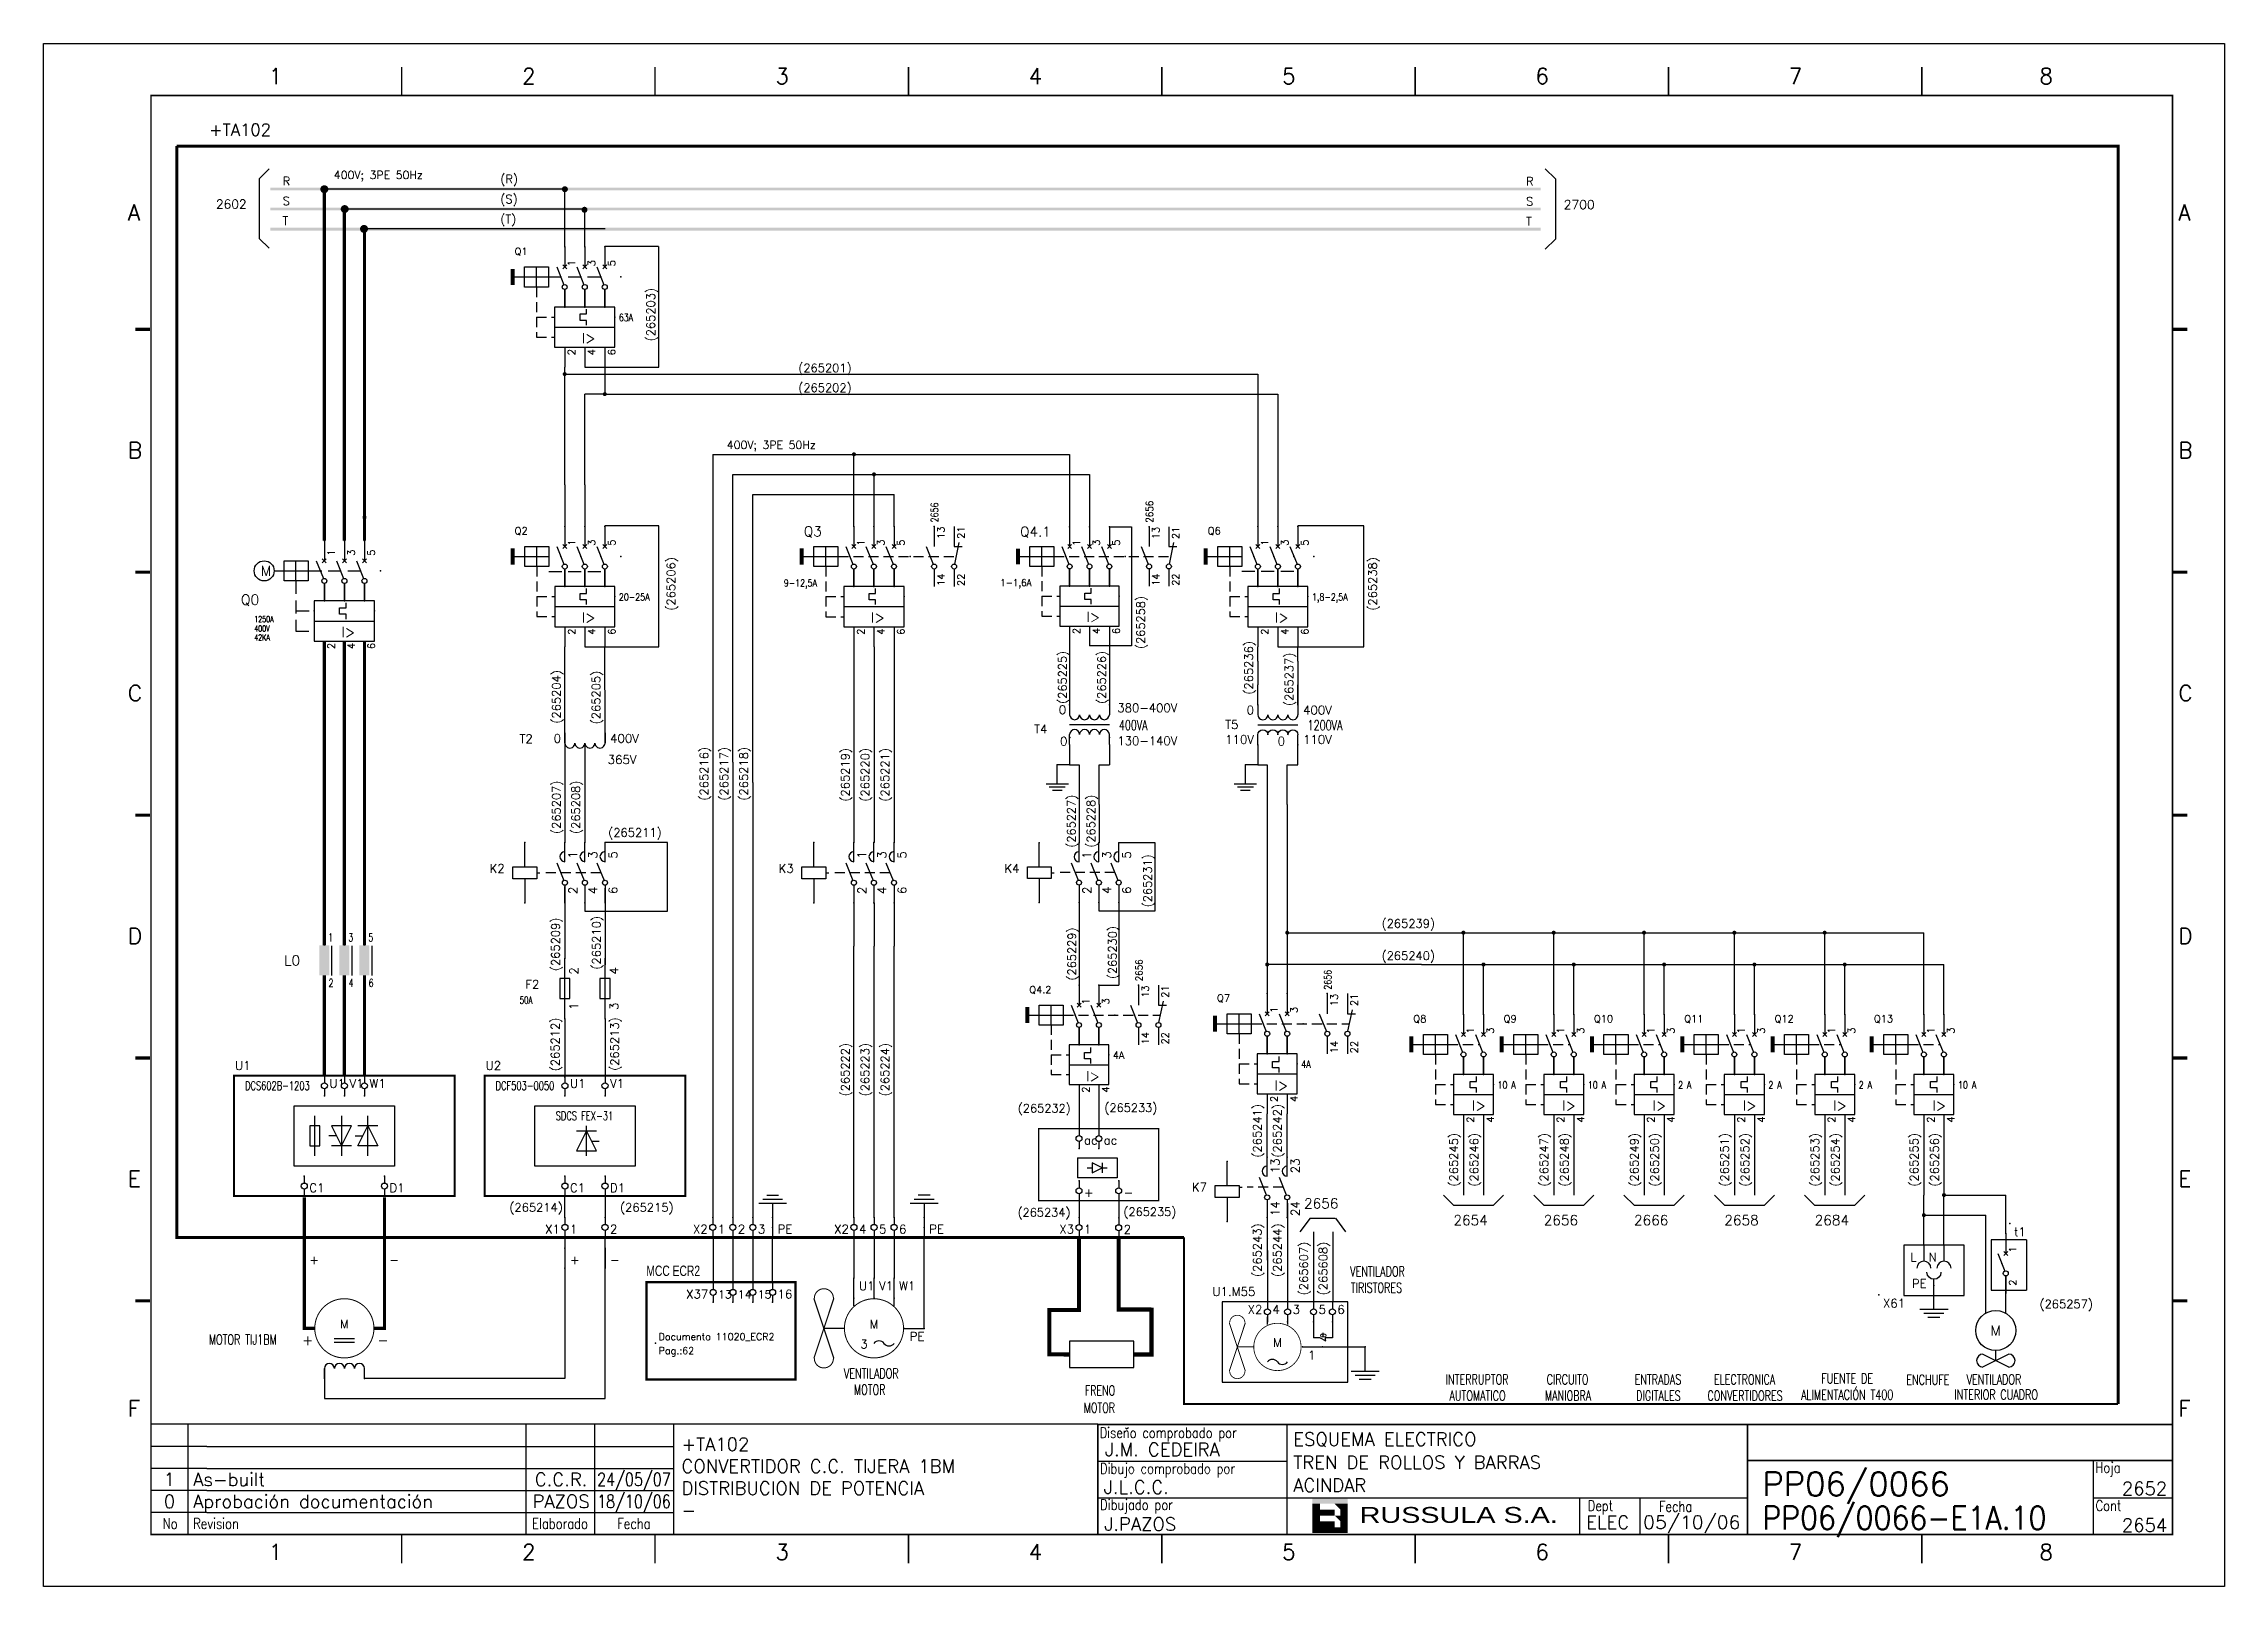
# Model space of a CAD drawing. Extents: x -25 to 1044, y -25744 to 292.
# Drawn here: x 172.5 to 592.5, y -6679.2 to -6382.2 of the extents above; entities that cross this region are included whole.
import ezdxf
from ezdxf.enums import TextEntityAlignment as Align

# ---------------------------------------------------------------- set-up
doc = ezdxf.new("R2010")
doc.units = 0
doc.header["$LTSCALE"] = 10
doc.header["$MEASUREMENT"] = 0
doc.linetypes.add('DASHDOT', pattern=[1, 0.5, -0.25, 0, -0.25])
doc.linetypes.add('HIDDEN', pattern=[0.375, 0.25, -0.125])
doc.layers.get('0').update_dxf_attribs({"linetype": 'CONTINUOUS'})
for name, color, linetype in [('$MKLNK', 7, 'HIDDEN'), ('1', 7, 'CONTINUOUS'), ('10', 5, 'CONTINUOUS'), ('102', 7, 'CONTINUOUS'), ('2', 7, 'CONTINUOUS'), ('25', 3, 'CONTINUOUS'), ('35', 2, 'CONTINUOUS'), ('4', 7, 'HIDDEN'), ('8', 1, 'CONTINUOUS'), ('9', 6, 'CONTINUOUS'), ('DIBUJO', 7, 'CONTINUOUS'), ('NODE', 7, 'CONTINUOUS')]:
    doc.layers.add(name, color=color, linetype=linetype)
doc.styles.add('ABBSTYLE', font='ROMANS.SHX', dxfattribs={"width": 0.8})
doc.styles.add('HELV', font='HELVBLD.SHX', dxfattribs={"width": 1.2})
doc.styles.add('HELVETICA', font='HELV.SHX')
doc.styles.add('LABEL', font='SIMPLEX', dxfattribs={"width": 0.8, "height": 4})
doc.styles.add('ROMANS', font='romans')
doc.styles.get("Standard").update_dxf_attribs({"font": 'simplex'})

msp = doc.modelspace()

# ---------------------------------------------------------------- texts
at = {"layer": '102'}
msp.add_text('I>', height=1.946, dxfattribs=at).set_placement((231.16, -6496.4), align=Align.CENTER)
at = {"layer": '2', "color": 6}
for s, height, p in [('+TA102', 2.317, (204.36, -6399.88)), ('R', 1.61, (218.52, -6409.42)), ('(R)', 1.622, (260.45, -6409.04)), ('R', 1.62, (458.01, -6409.46)), ('2602', 1.72, (205.68, -6413.91)), ('S', 1.61, (218.52, -6413.24)), ('(S)', 1.622, (260.45, -6412.9)), ('S', 1.62, (458.01, -6413.33)), ('2700', 1.737, (465.25, -6414)), ('T', 1.61, (218.52, -6417.07)), ('(T)', 1.622, (260.45, -6416.76)), ('T', 1.62, (458.01, -6417.19)), ('(265201)', 1.622, (317.83, -6445.4)), ('(265202)', 1.622, (317.83, -6449.22)), ('365V', 1.668, (281.12, -6520.83)), ('(265211)', 1.622, (281.23, -6534.84)), ('(265239)', 1.622, (430.17, -6552.35)), ('(265240)', 1.622, (430.17, -6558.56)), ('U1', 1.668, (209.35, -6579.74)), ('U2', 1.668, (257.61, -6579.74)), ('(265232)', 1.606, (360.12, -6587.92)), ('(265233)', 1.606, (376.8, -6587.81)), ('(265214)', 1.622, (262.2, -6607.01)), ('(265215)', 1.622, (283.52, -6607.01)), ('(265234)', 1.606, (360.07, -6607.96)), ('(265235)', 1.606, (380.46, -6607.85)), ('U1.M55', 1.668, (397.59, -6623.25)), ('(265257)', 1.622, (556.89, -6625.61))]:
    msp.add_text(s, height=height, dxfattribs=at).set_placement(p)
at = {"layer": '2', "color": 7}
for s, height, p in [('400V; 3PE 50Hz', 1.5443, (228.38, -6408.21)), ('400V; 3PE 50Hz', 1.5443, (304.06, -6460.17)), ('M', 1.97, (214.31, -6484.63)), ('Q0', 1.967, (210.49, -6490.18))]:
    msp.add_text(s, height=height, dxfattribs=at).set_placement(p)
at = {"layer": '2', "color": 6}
for s, height, p in [('(265203)', 1.622, (290.24, -6439.48)), ('(265206)', 1.622, (294.13, -6491.31)), ('(265238)', 1.622, (429.25, -6491.31)), ('(265258)', 1.606, (384.58, -6498.69)), ('(265225)', 1.606, (369.52, -6509.25)), ('(265226)', 1.606, (377.06, -6509.25)), ('(265236)', 1.622, (405.4, -6507.47)), ('(265237)', 1.622, (413.17, -6509.69)), ('(265204)', 1.622, (272.06, -6513.06)), ('(265205)', 1.622, (279.7, -6513.19)), ('(265216)', 1.622, (300.5, -6527.87)), ('(265217)', 1.622, (304.32, -6527.87)), ('(265218)', 1.622, (308.14, -6527.87)), ('(265219)', 1.622, (327.69, -6528.06)), ('(265220)', 1.622, (331.51, -6528.06)), ('(265221)', 1.622, (335.34, -6528.06)), ('(265207)', 1.622, (272.04, -6534.32)), ('(265208)', 1.622, (275.79, -6534.32)), ('(265227)', 1.606, (371.22, -6536.95)), ('(265228)', 1.606, (375, -6536.95)), ('(265231)', 1.606, (385.91, -6548.41)), ('(265209)', 1.622, (271.89, -6560.71)), ('(265210)', 1.622, (279.77, -6560.41)), ('(265229)', 1.606, (371.32, -6562.51)), ('(265230)', 1.606, (379.15, -6562.24)), ('(265212)', 1.622, (271.83, -6579.97)), ('(265213)', 1.622, (283.26, -6579.9)), ('(265222)', 1.622, (327.69, -6584.83)), ('(265223)', 1.622, (331.51, -6584.83)), ('(265224)', 1.622, (335.34, -6584.83)), ('(265241)', 1.622, (407.05, -6596.6)), ('(265242)', 1.622, (410.92, -6596.6)), ('(265245)', 1.622, (444.87, -6602.18)), ('(265246)', 1.622, (448.79, -6602.18)), ('(265247)', 1.622, (462.26, -6602.18)), ('(265248)', 1.622, (466.18, -6602.18)), ('(265249)', 1.622, (479.65, -6602.18)), ('(265250)', 1.622, (483.57, -6602.18)), ('(265251)', 1.622, (497.04, -6602.18)), ('(265252)', 1.622, (500.97, -6602.18)), ('(265253)', 1.622, (514.44, -6602.18)), ('(265254)', 1.622, (518.36, -6602.18)), ('(265255)', 1.622, (533.55, -6602.18)), ('(265256)', 1.622, (537.48, -6602.18)), ('(265243)', 1.622, (407.05, -6619.58)), ('(265244)', 1.622, (410.92, -6619.58)), ('(265607)', 1.622, (415.97, -6623.11)), ('(265608)', 1.622, (419.72, -6623.11))]:
    msp.add_text(s, height=height, rotation=90, dxfattribs=at).set_placement(p)
at = {"layer": '2', "color": 7, "style": 'ROMANS', "width": 0.7}
for s, height, p in [('1250A', 1.158, (213.04, -6493.52)), ('400V', 1.158, (213.04, -6495.34)), ('42KA', 1.158, (213.04, -6497.06)), ('400VA', 1.911, (379.59, -6514.31)), ('1200VA', 1.93, (415.92, -6514.35)), ('1', 1.54, (227.33, -6555)), ('3', 1.54, (231.19, -6555)), ('5', 1.54, (235.05, -6555)), ('2', 1.54, (227.38, -6563.75)), ('4', 1.54, (231.24, -6563.75)), ('6', 1.54, (235.1, -6563.75)), ('50A', 1.39, (264.2, -6566.98)), ('VENTILADOR', 1.93, (424.12, -6619.49)), ('TIRISTORES', 1.93, (424.23, -6622.62)), ('VENTILADOR', 1.93, (326.62, -6639.13)), ('MOTOR', 1.93, (328.55, -6642.25)), ('MOTOR', 1.911, (372.82, -6645.72)), ('FRENO', 1.911, (373.02, -6642.4))]:
    msp.add_text(s, height=height, dxfattribs=at).set_placement(p)
at = {"layer": '2', "color": 7, "style": 'ROMANS'}
for s, p in [('L0', (218.83, -6559.62)), ('2656', (415.24, -6606.4)), ('2654', (444.01, -6609.62)), ('2656', (461.4, -6609.62)), ('2666', (478.79, -6609.62)), ('2658', (496.19, -6609.62)), ('2684', (513.58, -6609.62)), ('+', (222.28, -6632.72)), ('-', (236.78, -6632.72))]:
    msp.add_text(s, height=1.93, dxfattribs=at).set_placement(p)
at = {"layer": '2', "color": 6, "style": 'ROMANS', "width": 0.7}
for s, p in [('DCS602B-1203', (211.28, -6583.6)), ('DCF503-0050', (259.54, -6583.6)), ('SDCS FEX-31', (271.12, -6589.39))]:
    msp.add_text(s, height=1.6679, dxfattribs=at).set_placement(p)
at = {"layer": '2', "style": 'HELV', "width": 0.68022}
msp.add_text('MCC ECR2', height=1.998, dxfattribs=at).set_placement((288.57, -6619.4), (298.92, -6619.4), align=Align.FIT)
at = {"layer": '2', "color": 7, "style": 'ROMANS', "width": 0.7}
for s, height, p in [('MOTOR TIJ1BM', 1.9304, (210.85, -6632.6)), ('INTERRUPTOR', 1.9304, (448.57, -6640.28)), ('CIRCUITO', 1.93, (466, -6640.28)), ('ENTRADAS', 1.93, (483.4, -6640.28)), ('ELECTRONICA', 1.9304, (500.09, -6640.28)), ('FUENTE DE', 1.93, (519.85, -6640.09)), ('ENCHUFE', 1.93, (535.39, -6640.34)), ('VENTILADOR', 1.93, (548.12, -6640.28)), ('AUTOMATICO', 1.93, (448.66, -6643.4)), ('MANIOBRA', 1.93, (466.09, -6643.4)), ('DIGITALES', 1.93, (483.49, -6643.4)), ('CONVERTIDORES', 1.9304, (500.18, -6643.4)), ('ALIMENTACIÓN T400', 1.9304, (519.85, -6643.22)), ('INTERIOR CUADRO', 1.9304, (548.54, -6643.2))]:
    msp.add_text(s, height=height, dxfattribs=at).set_placement(p, align=Align.CENTER)
at = {"layer": '2'}
for s, p in [('3', (330.49, -6633.34)), ('M', (332.42, -6629.48)), ('M', (410.11, -6633.06))]:
    msp.add_text(s, height=1.66, dxfattribs=at).set_placement(p, align=Align.CENTER)
at = {"layer": '2', "color": 7, "style": 'ROMANS'}
msp.add_text('M', height=1.93, dxfattribs=at).set_placement((548.46, -6629.9), align=Align.MIDDLE)
at = {"layer": '25', "style": 'ABBSTYLE', "width": 0.8}
msp.add_text('0', height=1.04, rotation=270, dxfattribs=at).set_placement((418.43, -6630.47))
at = {"layer": '8', "text_generation_flag": 4}
msp.add_attdef('0', text='a', height=1.66, dxfattribs=at).set_placement((411.57, -6515.61), align=Align.RIGHT)
at = {"layer": 'DIBUJO', "color": 1, "style": 'ROMANS'}
for s, p in [('1', (228.57, -6480.75)), ('3', (232.43, -6480.75)), ('5', (236.29, -6480.75)), ('2', (228.57, -6498.73)), ('4', (232.43, -6498.73)), ('6', (236.29, -6498.73)), ('1', (552.4, -6614.91)), ('2', (552.4, -6621.26))]:
    msp.add_text(s, height=1.39, rotation=90, dxfattribs=at).set_placement(p)

# ---------------------------------------------------------------- blocks, each defined once
blk = doc.blocks.new('NOD', base_point=(237.5, 170))
at = {"layer": 'NODE'}
blk.add_point((237.5, 170), dxfattribs=at)
blk = doc.blocks.new('$071501S')
at = {"layer": '2'}
for p, q in [((0, -6), (0, 0)), ((-3, -6), (3, -6)), ((-3, -9), (-3, -6)), ((3, -9), (-3, -9)), ((0, -9), (0, -15)), ((3, -6), (3, -9))]:
    blk.add_line(p, q, dxfattribs=at)
at = {"layer": '2', "rotation": 90}
for p in [(0, 0), (0, -15)]:
    blk.add_blockref('NOD', p, dxfattribs=at)
at = {"layer": '8'}
for tag, p in [('1A', (1, -3.325)), ('2A', (1, -13.325))]:
    blk.add_attdef(tag, p, '', height=2.15, dxfattribs=at)
at = {"layer": '9'}
blk.add_attdef('ID', text='', height=2.15, dxfattribs=at).set_placement((-5, -7.5), align=Align.RIGHT)
blk = doc.blocks.new('$71302MS')
at = {"layer": '$MKLNK'}
blk.add_line((9, -7.5), (-5, -7.5), dxfattribs=at)
for p, q in [((0, -4.75), (0, 0)), ((5, -4.75), (5, 0)), ((10, -4.75), (10, 0)), ((0, -10.62), (0, -15)), ((5, -10.62), (5, -15)), ((10, -10.62), (10, -15))]:
    blk.add_line(p, q)
at = {"layer": '102'}
for p, q in [((-2, -5), (-0.23, -9.42)), ((3, -5), (4.77, -9.42)), ((8, -5), (9.77, -9.42))]:
    blk.add_line(p, q, dxfattribs=at)
for centre in [(0, -10), (5, -10), (10, -10)]:
    blk.add_circle(centre, 0.625, dxfattribs=at)
for centre in [(0, -3.5), (5, -3.5), (10, -3.5)]:
    blk.add_arc(centre, 1.25, 90, 270, dxfattribs=at)
at = {"layer": '2'}
for p in [(0, 0), (5, 0), (10, 0), (0, -15), (5, -15), (10, -15)]:
    blk.add_blockref('NOD', p, dxfattribs=at)
at = {"layer": '8', "flags": 8}
for tag, p in [('1A', (3.07, -4)), ('3A', (8.07, -4)), ('5A', (13.07, -4))]:
    blk.add_attdef(tag, p, '', height=2.15, rotation=90, dxfattribs=at)
for tag, p in [('2A', (3.07, -11)), ('4A', (8.07, -11)), ('6A', (13.07, -11))]:
    blk.add_attdef(tag, text='', height=2.15, rotation=90, dxfattribs=at).set_placement(p, align=Align.RIGHT)
at = {"layer": '9'}
blk.add_attdef('ID', text='', height=2.15, rotation=90, dxfattribs=at).set_placement((-7.25, -7.5), align=Align.CENTER)
blk = doc.blocks.new('ACAD1F02')
at = {"layer": '2'}
for p, q in [((360, 150), (365, 150)), ((360, 149.03), (365, 149.03))]:
    blk.add_line(p, q, dxfattribs=at)
blk.add_lwpolyline([(355.12, 152.5, 0.25, 0.25, 1), (369.88, 152.5, 0.25, 0.25, 1)], format="xyseb", close=True, dxfattribs=at)
blk.add_text('M', height=2.15, dxfattribs=at).set_placement((362.5, 152.5), align=Align.CENTER)
blk = doc.blocks.new('$060303')
at = {"layer": '2'}
for p, q in [((0, 0), (2.5, 0)), ((0, -10), (2.5, -10))]:
    blk.add_line(p, q, dxfattribs=at)
for centre in [(2.5, -1.25), (2.5, -3.75), (2.5, -6.25), (2.5, -8.75)]:
    blk.add_arc(centre, 1.25, 270, 90, dxfattribs=at)
for p in [(0, 0), (0, -10)]:
    blk.add_blockref('NOD', p, dxfattribs=at)
at = {"layer": '8'}
for tag, p in [('1A', (1.5, -3.325)), ('2A', (1.5, -13.325))]:
    blk.add_attdef(tag, text='', height=2.15, dxfattribs=at).set_placement(p, align=Align.RIGHT)
at = {"layer": '9'}
blk.add_attdef('ID', text='', height=2.15, dxfattribs=at).set_placement((0, 1.175), align=Align.CENTER)
blk = doc.blocks.new('$$PLD12C')
for p, q in [((0, 2.5), (0, 0.75)), ((0, -0.75), (0, -2.5))]:
    blk.add_line(p, q)
at = {"layer": '2'}
blk.add_circle((0, 0), 0.75, dxfattribs=at)
for p in [(0, 2.5), (0, -2.5)]:
    blk.add_blockref('NOD', p, dxfattribs=at)
at = {"layer": '8'}
blk.add_attdef('*A', (1.25, -1.5), '', height=2.15, dxfattribs=at)
at = {"layer": '9'}
blk.add_attdef('ID', text='', height=2.15, dxfattribs=at).set_placement((-1.25, -1.5), align=Align.RIGHT)
blk = doc.blocks.new('$$PLD12')
blk.add_line((0, 2.5), (0, -2.5))
at = {"layer": '2'}
for p in [(0, 2.5), (0, -2.5)]:
    blk.add_blockref('NOD', p, dxfattribs=at)
at = {"layer": '8'}
blk.add_attdef('*A', (1.25, -1.5), '', height=2.15, dxfattribs=at)
at = {"layer": '9'}
blk.add_attdef('ID', text='', height=2.15, dxfattribs=at).set_placement((-1.25, -1.5), align=Align.RIGHT)
blk = doc.blocks.new('$$PLU21C')
for p, q in [((0, 2.5), (0, 0.75)), ((0, -0.75), (0, -2.5))]:
    blk.add_line(p, q)
at = {"layer": '2'}
blk.add_circle((0, 0), 0.75, dxfattribs=at)
for p in [(0, 2.5), (0, -2.5)]:
    blk.add_blockref('NOD', p, dxfattribs=at)
at = {"layer": '8'}
blk.add_attdef('*A', (1.25, -0.5), '', height=2.15, dxfattribs=at)
at = {"layer": '9'}
blk.add_attdef('ID', text='', height=2.15, dxfattribs=at).set_placement((-1.25, -0.5), align=Align.RIGHT)
blk = doc.blocks.new('$$PLU21')
blk.add_line((0, -2.5), (0, 2.5))
at = {"layer": '2'}
for p in [(0, 2.5), (0, -2.5)]:
    blk.add_blockref('NOD', p, dxfattribs=at)
at = {"layer": '8'}
blk.add_attdef('*A', (1.25, -0.5), '', height=2.15, dxfattribs=at)
at = {"layer": '9'}
blk.add_attdef('ID', text='', height=2.15, dxfattribs=at).set_placement((-1.25, -0.5), align=Align.RIGHT)
blk = doc.blocks.new('$072101S')
at = {"layer": '2'}
for p, q in [((0, 0), (0, 15)), ((1.25, 10), (-1.25, 10)), ((-1.25, 10), (-1.25, 5)), ((1.25, 5), (1.25, 10)), ((-1.25, 5), (1.25, 5))]:
    blk.add_line(p, q, dxfattribs=at)
for p in [(0, 15), (0, 0)]:
    blk.add_blockref('NOD', p, dxfattribs=at)
at = {"layer": '8'}
blk.add_attdef('2A', (3.325, 11), '', height=2.15, rotation=90, dxfattribs=at)
blk.add_attdef('ID', text='', height=2.15, rotation=90, dxfattribs=at).set_placement((-2.25, 7.5), align=Align.CENTER)
blk.add_attdef('1A', text='', height=2.15, rotation=90, dxfattribs=at).set_placement((3.325, 4), align=Align.RIGHT)
blk = doc.blocks.new('$021501')
at = {"layer": '2'}
for p, q in [((0, -6), (0, 0)), ((-3.5, -6), (3.5, -6)), ((-2.5, -7), (2.5, -7)), ((-1.5, -8), (1.5, -8))]:
    blk.add_line(p, q, dxfattribs=at)
blk.add_blockref('NOD', (0, 0), dxfattribs=at)
blk = doc.blocks.new('KK')
for p, q in [((170.54, 197.03), (170.54, 201.39)), ((175.54, 197.03), (175.54, 201.39)), ((180.54, 197.03), (180.54, 201.41)), ((170.54, 187.03), (170.54, 182.03)), ((175.54, 187.03), (175.54, 182.03)), ((180.54, 187.03), (180.54, 182.03))]:
    blk.add_line(p, q)
for p in [(168.04, 194.53), (183.04, 194.53)]:
    blk.add_point(p)
at = {"layer": '102'}
for p, q in [((168.54, 207.03), (170.31, 202.61)), ((170.54, 212.03), (170.54, 207.03)), ((173.54, 207.03), (175.31, 202.61)), ((175.54, 212.03), (175.54, 207.03)), ((178.54, 207.03), (180.31, 202.61)), ((180.54, 212.03), (180.54, 207.03)), ((170.54, 201.4), (170.54, 197.03)), ((175.54, 201.4), (175.54, 197.03)), ((180.54, 201.4), (180.54, 197.03)), ((183.04, 197.03), (168.04, 197.03)), ((168.04, 197.03), (168.04, 192.03)), ((175.96, 195.31), (175.96, 196.53)), ((183.04, 192.03), (183.04, 197.03)), ((168.04, 192.03), (183.04, 192.03)), ((168.04, 192.03), (168.04, 187.03)), ((174.36, 195.31), (175.96, 195.31)), ((174.36, 193.71), (174.36, 195.31)), ((175.96, 193.71), (174.36, 193.71)), ((175.96, 192.53), (175.96, 193.71)), ((183.04, 187.03), (183.04, 192.03)), ((168.04, 187.03), (183.04, 187.03))]:
    blk.add_line(p, q, dxfattribs=at)
for centre in [(170.54, 202.03), (175.54, 202.03), (180.54, 202.03)]:
    blk.add_circle(centre, 0.625, dxfattribs=at)
for p in [(169.54, 204.53), (174.54, 204.53), (179.54, 204.53), (184.54, 204.53)]:
    blk.add_point(p, dxfattribs=at)
at = {"layer": '2', "linetype": 'HIDDEN'}
for p, q in [((163.54, 202.03), (163.54, 189.53)), ((163.54, 194.53), (168.04, 194.53)), ((163.54, 189.53), (168.04, 189.53))]:
    blk.add_line(p, q, dxfattribs=at)
at = {"layer": '2'}
blk.add_trace([(158.04, 206.53), (157.04, 206.53), (158.04, 202.53), (157.04, 202.53)], dxfattribs=at)
at = {"layer": 'DIBUJO'}
for p, q in [((160.54, 202.03), (160.54, 207.03)), ((160.54, 207.03), (166.54, 207.03)), ((163.54, 202.03), (163.54, 207.03)), ((166.54, 207.03), (166.54, 202.03)), ((171.04, 207.53), (170.04, 206.53)), ((170.04, 207.53), (171.04, 206.53)), ((175.04, 207.53), (176.04, 206.53)), ((176.04, 207.53), (175.04, 206.53)), ((180.04, 207.53), (181.04, 206.53)), ((181.04, 207.53), (180.04, 206.53)), ((158.04, 204.53), (166.54, 204.53)), ((166.54, 202.03), (160.54, 202.03))]:
    blk.add_line(p, q, dxfattribs=at)
at = {"layer": '2'}
for p in [(170.54, 212.03), (175.54, 212.03), (180.54, 212.03), (170.54, 197.03), (175.54, 197.03), (180.54, 197.03)]:
    blk.add_blockref('NOD', p, dxfattribs=at)
at = {"layer": '102'}
blk.add_text('I>', height=2.52, dxfattribs=at).set_placement((176.51, 188.04), align=Align.CENTER)
at = {"layer": 'DIBUJO', "color": 1, "style": 'ROMANS'}
for s, p in [('1', (173.15, 207.2)), ('3', (178.15, 207.2)), ('5', (183.15, 207.2)), ('2', (173.15, 185.01)), ('4', (178.15, 185.01)), ('6', (183.15, 185.01))]:
    blk.add_text(s, height=1.8, rotation=90, dxfattribs=at).set_placement(p)
at = {"layer": 'DIBUJO', "color": 6, "style": 'ROMANS'}
blk.add_attdef('REFERENCIA', (158.04, 210.03), '', height=1.8, dxfattribs=at)
at = {"layer": 'DIBUJO', "color": 6, "style": 'ROMANS', "width": 0.8}
blk.add_attdef('REGULACION', (184.04, 193.53), '', height=1.8, dxfattribs=at)
blk = doc.blocks.new('IATR1A1C')
for p, q in [((0, -7.5), (0, -3.14)), ((5, -7.5), (5, -3.14)), ((10, -7.5), (10, -3.12)), ((0, -17.5), (0, -22.5)), ((5, -17.5), (5, -22.5)), ((10, -17.5), (10, -22.5))]:
    blk.add_line(p, q)
for p in [(-2.5, -10), (12.5, -10)]:
    blk.add_point(p)
at = {"layer": '102'}
for p, q in [((0, 7.5), (0, 2.5)), ((5, 7.5), (5, 2.5)), ((10, 7.5), (10, 2.5)), ((20, 7.5), (20, 2.5)), ((25, 7.5), (25, 2.5)), ((-2, 2.5), (-0.23, -1.92)), ((3, 2.5), (4.77, -1.92)), ((8, 2.5), (9.77, -1.92)), ((18, 2.5), (19.77, -1.92)), ((25, 2.5), (27, 2.5)), ((25.13, -1.89), (26.25, 3.5)), ((0, -3.12), (0, -7.5)), ((5, -3.12), (5, -7.5)), ((10, -3.12), (10, -7.5)), ((20, -3.12), (20, -7.5)), ((25, -3.12), (25, -7.5)), ((12.5, -7.5), (-2.5, -7.5)), ((-2.5, -7.5), (-2.5, -12.5)), ((3.82, -9.22), (5.42, -9.22)), ((3.82, -10.82), (3.82, -9.22)), ((5.42, -10.82), (3.82, -10.82)), ((5.42, -9.22), (5.42, -8)), ((5.42, -12), (5.42, -10.82)), ((12.5, -12.5), (12.5, -7.5)), ((-2.5, -12.5), (12.5, -12.5)), ((-2.5, -12.5), (-2.5, -17.5)), ((12.5, -17.5), (12.5, -12.5)), ((-2.5, -17.5), (12.5, -17.5))]:
    blk.add_line(p, q, dxfattribs=at)
for centre in [(0, -2.5), (5, -2.5), (10, -2.5), (20, -2.5), (25, -2.5)]:
    blk.add_circle(centre, 0.625, dxfattribs=at)
for p in [(-1, 0), (4, 0), (9, 0), (14, 0), (19, 0)]:
    blk.add_point(p, dxfattribs=at)
at = {"layer": '2', "linetype": 'HIDDEN'}
for p, q in [((-3.86, 0), (25.46, 0)), ((-7, -2.5), (-7, -15)), ((-7, -10), (-2.5, -10)), ((-7, -15), (-2.5, -15))]:
    blk.add_line(p, q, dxfattribs=at)
at = {"layer": '2'}
blk.add_trace([(-12.5, 2), (-13.5, 2), (-12.5, -2), (-13.5, -2)], dxfattribs=at)
at = {"layer": 'DIBUJO'}
for p, q in [((-12.5, 0), (-4, 0)), ((-10, -2.5), (-10, 2.5)), ((-10, 2.5), (-4, 2.5)), ((-7, -2.5), (-7, 2.5)), ((-4, 2.5), (-4, -2.5)), ((0.5, 3), (-0.5, 2)), ((-0.5, 3), (0.5, 2)), ((4.5, 3), (5.5, 2)), ((5.5, 3), (4.5, 2)), ((9.5, 3), (10.5, 2)), ((10.5, 3), (9.5, 2)), ((-4, -2.5), (-10, -2.5))]:
    blk.add_line(p, q, dxfattribs=at)
at = {"layer": '2'}
for p in [(0, 7.5), (5, 7.5), (10, 7.5), (20, 7.5), (0, -7.5), (5, -7.5), (10, -7.5)]:
    blk.add_blockref('NOD', p, dxfattribs=at)
at = {"layer": '102'}
blk.add_text('I>', height=2.52, dxfattribs=at).set_placement((5.97, -16.49), align=Align.CENTER)
at = {"layer": 'DIBUJO', "color": 1, "style": 'ROMANS'}
for s, p in [('13', (22.61, 4.39)), ('21', (27.61, 4.39)), ('1', (2.61, 2.68)), ('3', (7.61, 2.68)), ('5', (12.61, 2.68)), ('14', (22.61, -7.37)), ('22', (27.61, -7.37)), ('2', (2.61, -19.52)), ('4', (7.61, -19.52)), ('6', (12.61, -19.52))]:
    blk.add_text(s, height=1.8, rotation=90, dxfattribs=at).set_placement(p)
at = {"layer": 'DIBUJO', "color": 6, "style": 'ROMANS', "width": 0.8}
for p in [(21, 8.5), (26, 8.5)]:
    blk.add_attdef('PAGCAUXABIERTO1', p, '', height=1.8, rotation=90, dxfattribs=at)
at = {"layer": 'DIBUJO', "color": 6, "style": 'ROMANS'}
blk.add_attdef('REFERENCIA', (-12.5, 5.5), '', height=1.8, dxfattribs=at)
at = {"layer": 'DIBUJO', "color": 6, "style": 'ROMANS', "width": 0.8}
blk.add_attdef('REGULACION', (13.5, -11), '', height=1.8, dxfattribs=at)
blk = doc.blocks.new('T2')
for p, q in [((152.83, 172.88), (152.83, 177.24)), ((157.83, 172.88), (157.83, 177.24)), ((152.83, 162.88), (152.83, 157.88)), ((157.83, 162.88), (157.83, 157.88))]:
    blk.add_line(p, q)
for p in [(150.33, 170.38), (160.33, 170.38)]:
    blk.add_point(p)
at = {"layer": '102'}
for p, q in [((152.83, 187.88), (152.83, 182.88)), ((157.83, 187.88), (157.83, 182.88)), ((167.83, 187.88), (167.83, 182.88)), ((172.83, 187.88), (172.83, 182.88)), ((150.83, 182.88), (152.6, 178.46)), ((155.83, 182.88), (157.6, 178.46)), ((165.83, 182.88), (167.6, 178.46)), ((172.83, 182.88), (174.83, 182.88)), ((172.96, 178.49), (174.08, 183.88)), ((152.83, 177.25), (152.83, 172.88)), ((157.83, 177.25), (157.83, 172.88)), ((167.83, 177.25), (167.83, 172.88)), ((172.83, 177.25), (172.83, 172.88)), ((160.33, 172.88), (150.33, 172.88)), ((150.33, 172.88), (150.33, 167.88)), ((154.18, 170.99), (155.78, 170.99)), ((154.18, 169.39), (154.18, 170.99)), ((155.78, 169.39), (154.18, 169.39)), ((155.78, 170.99), (155.78, 172.21)), ((155.78, 168.21), (155.78, 169.39)), ((160.33, 167.88), (160.33, 172.88)), ((150.33, 167.88), (160.33, 167.88)), ((150.33, 167.88), (150.33, 162.88)), ((160.33, 162.88), (160.33, 167.88)), ((150.33, 162.88), (160.33, 162.88))]:
    blk.add_line(p, q, dxfattribs=at)
for centre in [(152.83, 177.88), (157.83, 177.88), (167.83, 177.88), (172.83, 177.88)]:
    blk.add_circle(centre, 0.625, dxfattribs=at)
for p in [(151.83, 180.38), (156.83, 180.38), (161.83, 180.38), (161.83, 180.38), (166.83, 180.38)]:
    blk.add_point(p, dxfattribs=at)
at = {"layer": '2', "linetype": 'HIDDEN'}
for p, q in [((148.96, 180.38), (173.29, 180.38)), ((145.83, 177.88), (145.83, 165.38)), ((145.83, 170.38), (150.33, 170.38)), ((145.83, 165.38), (150.33, 165.38))]:
    blk.add_line(p, q, dxfattribs=at)
at = {"layer": '2'}
blk.add_trace([(140.33, 182.38), (139.33, 182.38), (140.33, 178.38), (139.33, 178.38)], dxfattribs=at)
at = {"layer": 'DIBUJO'}
for p, q in [((140.33, 180.38), (148.83, 180.38)), ((142.83, 177.88), (142.83, 182.88)), ((142.83, 182.88), (148.83, 182.88)), ((145.83, 177.88), (145.83, 182.88)), ((148.83, 182.88), (148.83, 177.88)), ((153.33, 183.38), (152.33, 182.38)), ((152.33, 183.38), (153.33, 182.38)), ((157.33, 183.38), (158.33, 182.38)), ((158.33, 183.38), (157.33, 182.38)), ((148.83, 177.88), (142.83, 177.88))]:
    blk.add_line(p, q, dxfattribs=at)
at = {"layer": '2'}
for p in [(152.83, 187.88), (157.83, 187.88), (167.83, 187.88), (152.83, 172.88), (157.83, 172.88)]:
    blk.add_blockref('NOD', p, dxfattribs=at)
at = {"layer": '102'}
blk.add_text('I>', height=2.52, dxfattribs=at).set_placement((156.33, 163.72), align=Align.CENTER)
at = {"layer": 'DIBUJO', "color": 1, "style": 'ROMANS'}
for s, p in [('13', (170.43, 184.76)), ('21', (175.43, 184.76)), ('1', (155.43, 183.05)), ('3', (160.43, 183.05)), ('14', (170.43, 173)), ('22', (175.43, 173)), ('2', (155.43, 160.86)), ('4', (160.43, 160.86))]:
    blk.add_text(s, height=1.8, rotation=90, dxfattribs=at).set_placement(p)
at = {"layer": 'DIBUJO', "color": 6, "style": 'ROMANS', "width": 0.8}
for p in [(168.83, 188.88), (173.83, 188.88)]:
    blk.add_attdef('PAGCAUXABIERTO1', p, '', height=1.8, rotation=90, dxfattribs=at)
at = {"layer": 'DIBUJO', "color": 6, "style": 'ROMANS'}
blk.add_attdef('REFERENCIA', (140.33, 185.88), '', height=1.8, dxfattribs=at)
at = {"layer": 'DIBUJO', "color": 6, "style": 'ROMANS', "width": 0.8}
blk.add_attdef('REGULACION', (161.33, 169.38), '', height=1.8, dxfattribs=at)
blk = doc.blocks.new('CC')
at = {"layer": '$MKLNK'}
blk.add_line((142.44, 173.8), (133.44, 173.8), dxfattribs=at)
for p, q in [((138.44, 176.55), (138.44, 181.3)), ((143.44, 176.55), (143.44, 181.3)), ((138.44, 170.67), (138.44, 166.3)), ((143.44, 170.67), (143.44, 166.3))]:
    blk.add_line(p, q)
at = {"layer": '102'}
for p, q in [((136.44, 176.3), (138.21, 171.88)), ((141.44, 176.3), (143.21, 171.88))]:
    blk.add_line(p, q, dxfattribs=at)
for centre in [(138.44, 171.3), (143.44, 171.3)]:
    blk.add_circle(centre, 0.625, dxfattribs=at)
for centre in [(138.44, 177.8), (143.44, 177.8)]:
    blk.add_arc(centre, 1.25, 90, 270, dxfattribs=at)
at = {"layer": '2'}
for p in [(138.44, 181.3), (143.44, 181.3), (138.44, 166.3), (143.44, 166.3)]:
    blk.add_blockref('NOD', p, dxfattribs=at)
at = {"layer": '8', "flags": 8}
for tag, p in [('1A', (141.52, 177.3)), ('3A', (146.52, 177.3))]:
    blk.add_attdef(tag, p, '', height=2.15, rotation=90, dxfattribs=at)
for tag, p in [('2A', (141.52, 170.3)), ('4A', (146.52, 170.3))]:
    blk.add_attdef(tag, text='', height=2.15, rotation=90, dxfattribs=at).set_placement(p, align=Align.RIGHT)
at = {"layer": '9'}
blk.add_attdef('ID', text='', height=2.15, rotation=90, dxfattribs=at).set_placement((131.19, 173.8), align=Align.CENTER)
blk = doc.blocks.new('T1')
for p, q in [((156.28, 167.9), (156.28, 172.26)), ((161.28, 167.9), (161.28, 172.26)), ((156.28, 157.9), (156.28, 152.9)), ((161.28, 157.9), (161.28, 152.9))]:
    blk.add_line(p, q)
for p in [(153.78, 165.4), (163.78, 165.4)]:
    blk.add_point(p)
at = {"layer": '102'}
for p, q in [((156.28, 182.9), (156.28, 177.9)), ((161.28, 182.9), (161.28, 177.9)), ((154.28, 177.9), (156.04, 173.48)), ((159.28, 177.9), (161.04, 173.48)), ((156.28, 172.28), (156.28, 167.9)), ((161.28, 172.28), (161.28, 167.9)), ((163.78, 167.9), (153.78, 167.9)), ((153.78, 167.9), (153.78, 162.9)), ((157.96, 166.18), (159.56, 166.18)), ((157.96, 164.58), (157.96, 166.18)), ((159.56, 164.58), (157.96, 164.58)), ((159.56, 166.18), (159.56, 167.4)), ((159.56, 163.4), (159.56, 164.58)), ((163.78, 162.9), (163.78, 167.9)), ((153.78, 162.9), (163.78, 162.9)), ((153.78, 162.9), (153.78, 157.9)), ((153.78, 157.9), (163.78, 157.9)), ((163.78, 157.9), (163.78, 162.9))]:
    blk.add_line(p, q, dxfattribs=at)
for centre in [(156.28, 172.9), (161.28, 172.9)]:
    blk.add_circle(centre, 0.625, dxfattribs=at)
for p in [(155.28, 175.4), (160.28, 175.4)]:
    blk.add_point(p, dxfattribs=at)
at = {"layer": '2', "linetype": 'HIDDEN'}
for p, q in [((152.41, 175.4), (160.28, 175.4)), ((149.28, 172.9), (149.28, 160.4)), ((149.28, 165.4), (153.78, 165.4)), ((149.28, 160.4), (153.78, 160.4))]:
    blk.add_line(p, q, dxfattribs=at)
at = {"layer": '2'}
blk.add_trace([(143.78, 177.4), (142.78, 177.4), (143.78, 173.4), (142.78, 173.4)], dxfattribs=at)
at = {"layer": 'DIBUJO'}
for p, q in [((143.78, 175.4), (152.28, 175.4)), ((146.28, 172.9), (146.28, 177.9)), ((146.28, 177.9), (152.28, 177.9)), ((149.28, 172.9), (149.28, 177.9)), ((152.28, 177.9), (152.28, 172.9)), ((156.78, 178.4), (155.78, 177.4)), ((155.78, 178.4), (156.78, 177.4)), ((160.78, 178.4), (161.78, 177.4)), ((161.78, 178.4), (160.78, 177.4)), ((152.28, 172.9), (146.28, 172.9))]:
    blk.add_line(p, q, dxfattribs=at)
at = {"layer": '2'}
for p in [(156.28, 182.9), (161.28, 182.9), (156.28, 167.9), (161.28, 167.9)]:
    blk.add_blockref('NOD', p, dxfattribs=at)
at = {"layer": '102'}
blk.add_text('I>', height=2.52, dxfattribs=at).set_placement((160.11, 158.91), align=Align.CENTER)
at = {"layer": 'DIBUJO', "color": 1, "style": 'ROMANS'}
for s, p in [('1', (158.88, 178.08)), ('3', (163.88, 178.08)), ('2', (158.88, 155.89)), ('4', (163.88, 155.89))]:
    blk.add_text(s, height=1.8, rotation=90, dxfattribs=at).set_placement(p)
at = {"layer": 'DIBUJO', "color": 6, "style": 'ROMANS'}
blk.add_attdef('REFERENCIA', (143.78, 180.9), '', height=1.8, dxfattribs=at)
at = {"layer": 'DIBUJO', "color": 6, "style": 'ROMANS', "width": 0.8}
blk.add_attdef('REGULACION', (164.78, 164.4), '', height=1.8, dxfattribs=at)
blk = doc.blocks.new('$PP313')
at = {"layer": '2'}
blk.add_blockref('NOD', (0, 0), dxfattribs=at)
at = {"layer": '8'}
blk.add_attdef('1A', (1, -3.325), '', height=2.15, dxfattribs=at)
at = {"layer": '9'}
blk.add_attdef('ID', (1, 1), '', height=2.15, dxfattribs=at)
blk = doc.blocks.new('$030301')
at = {"layer": '2'}
blk.add_line((0, 0), (4, 0), dxfattribs=at)
blk.add_arc((5.75, 0), 1.75, 90, 270, dxfattribs=at)
at = {"layer": '9'}
blk.add_blockref('NOD', (0, 0), dxfattribs=at)
at = {"layer": '8'}
blk.add_attdef('1A', text='', height=2.15, dxfattribs=at).set_placement((3, -3.325), align=Align.RIGHT)
at = {"layer": '9'}
blk.add_attdef('ID', text='', height=2.15, dxfattribs=at).set_placement((5, 2.5), align=Align.CENTER)
blk = doc.blocks.new('newcajec')
at = {"layer": '1'}
for p, q in [((179.4, 20.85), (0.13, 20.85)), ((7, 20.85), (7, 0)), ((71, 20.85), (71, 0)), ((84, 20.85), (84, 0.09)), ((99, 20.85), (99, 0)), ((215.2, 20.8), (215.2, 0)), ((10.6, 16.64), (0, 16.64)), ((10.6, 16.64), (99, 16.64)), ((184.64, 20.18), (184.81, 20.01)), ((184.81, 20.01), (185.18, 20.25)), ((10.6, 12.48), (0, 12.48)), ((10.6, 12.48), (99, 12.48)), ((179.4, 13.87), (215.2, 13.87)), ((368, 14.06), (368, 0)), ((10.6, 8.32), (0, 8.32)), ((10.6, 8.32), (99, 8.32)), ((10.6, 4.16), (0, 4.16)), ((10.6, 4.16), (99, 4.16)), ((179.4, 6.93), (267.63, 6.93)), ((267.63, 6.93), (302.5, 6.93)), ((270.63, 6.91), (270.63, 0)), ((282.07, 6.93), (282.07, 0)), ((368, 6.93), (383, 6.93))]:
    blk.add_line(p, q, dxfattribs=at)
for points in [[(47.5, 272.5, 0.3, 0.3, 0), (47.5, 277.91, 0.3, 0.3, 0)], [(95.5, 272.5, 0.3, 0.3, 0), (95.5, 277.91, 0.3, 0.3, 0)], [(143.5, 272.5, 0.3, 0.3, 0), (143.5, 277.91, 0.3, 0.3, 0)], [(191.5, 272.5, 0.3, 0.3, 0), (191.5, 277.91, 0.3, 0.3, 0)], [(239.5, 272.5, 0.3, 0.3, 0), (239.5, 277.91, 0.3, 0.3, 0)], [(287.5, 272.5, 0.3, 0.3, 0), (287.5, 277.91, 0.3, 0.3, 0)], [(335.5, 272.5, 0.3, 0.3, 0), (335.5, 277.91, 0.3, 0.3, 0)], [(-2.99, 228.23, 0.6, 0.6, 0), (-0.18, 228.23, 0.6, 0.6, 0)], [(383.01, 228.23, 0.6, 0.6, 0), (385.82, 228.23, 0.6, 0.6, 0)], [(-2.99, 182.23, 0.6, 0.6, 0), (-0.18, 182.23, 0.6, 0.6, 0)], [(383.01, 182.23, 0.6, 0.6, 0), (385.82, 182.23, 0.6, 0.6, 0)], [(-2.99, 136.23, 0.6, 0.6, 0), (-0.18, 136.23, 0.6, 0.6, 0)], [(383.01, 136.23, 0.6, 0.6, 0), (385.82, 136.23, 0.6, 0.6, 0)], [(-2.99, 90.23, 0.6, 0.6, 0), (-0.18, 90.23, 0.6, 0.6, 0)], [(383.01, 90.23, 0.6, 0.6, 0), (385.82, 90.23, 0.6, 0.6, 0)], [(-2.99, 44.23, 0.6, 0.6, 0), (-0.18, 44.23, 0.6, 0.6, 0)], [(383.01, 44.23, 0.6, 0.6, 0), (385.82, 44.23, 0.6, 0.6, 0)], [(383, 20.8, 0.3, 0.3, 0), (179.4, 20.8, 0.3, 0.3, 0), (179.4, 0, 0.3, 0.3, 0)], [(302.5, 20.8, 0.3, 0.3, 0), (302.5, 0, 0.3, 0.3, 0)], [(302.5, 14, 0.3, 0.3, 0), (383, 14, 0.3, 0.3, 0)], [(47.5, -5.5, 0.3, 0.3, 0), (47.5, -0.09, 0.3, 0.3, 0)], [(95.5, -5.5, 0.3, 0.3, 0), (95.5, -0.09, 0.3, 0.3, 0)], [(143.5, -5.5, 0.3, 0.3, 0), (143.5, -0.09, 0.3, 0.3, 0)], [(191.5, -5.5, 0.3, 0.3, 0), (191.5, -0.09, 0.3, 0.3, 0)], [(239.5, -5.5, 0.3, 0.3, 0), (239.5, -0.09, 0.3, 0.3, 0)], [(287.5, -5.5, 0.3, 0.3, 0), (287.5, -0.09, 0.3, 0.3, 0)], [(335.5, -5.5, 0.3, 0.3, 0), (335.5, -0.09, 0.3, 0.3, 0)]]:
    blk.add_lwpolyline(points, format="xyseb", dxfattribs=at)
at = {"layer": '1', "const_width": 0.3}
blk.add_lwpolyline([(0, 0), (0, 272.5), (383, 272.5), (383, 0)], close=True, dxfattribs=at)
at = {"layer": '2', "color": 14}
for p, q in [((221.42, 4.69), (221.42, 5.81)), ((221.42, 2.47), (221.42, 3.58))]:
    blk.add_line(p, q, dxfattribs=at)
for points in [[(220.05, 5.81), (220.05, 6.92), (226.74, 5.81), (226.74, 6.92)], [(221.42, 2.47), (220.05, 2.47), (221.42, 5.81), (220.05, 5.81)], [(221.42, 4.69), (224.25, 4.69), (221.42, 3.58), (224.25, 3.58)], [(224.25, 5.81), (225.37, 5.81), (225.37, 4.69)], [(225.37, 5.81), (226.74, 5.81), (225.37, 1.35), (226.74, 1.35)], [(224.25, 0.24), (224.25, 2.47), (220.05, 0.24), (220.05, 2.47)], [(224.25, 3.58), (225.37, 3.58), (225.37, 2.47)], [(226.74, 1.35), (226.74, 0.24), (224.25, 1.35), (224.25, 0.24)]]:
    blk.add_solid(points, dxfattribs=at)
at = {"layer": '1', "style": 'ROMANS'}
for s, p in [('1', (22.29, 274.68)), ('2', (70.29, 274.68)), ('3', (118.29, 274.68)), ('4', (166.29, 274.68)), ('5', (214.29, 274.68)), ('6', (262.29, 274.68)), ('7', (310.29, 274.68)), ('8', (357.79, 274.68)), ('A', (-4.37, 248.84)), ('A', (384.13, 248.84)), ('B', (-4.37, 203.84)), ('B', (384.13, 203.84)), ('C', (-4.37, 157.84)), ('C', (384.13, 157.84)), ('D', (-4.37, 111.84)), ('D', (384.13, 111.84)), ('E', (-4.37, 65.84)), ('E', (384.13, 65.84)), ('F', (-4.37, 22.34)), ('F', (384.13, 22.34)), ('1', (22.29, -4.82)), ('2', (70.29, -4.82)), ('3', (118.29, -4.82)), ('4', (166.29, -4.82)), ('5', (214.29, -4.82)), ('6', (262.29, -4.82)), ('7', (310.29, -4.82)), ('8', (357.79, -4.82))]:
    blk.add_text(s, height=3, dxfattribs=at).set_placement(p)
at = {"layer": '1', "style": 'LABEL', "width": 0.8}
for s, p in [('Diseno comprobado por', (179.73, 18.27)), ('Dibujo comprobado por', (179.81, 11.47)), ('Hoja', (368.38, 11.66)), ('Dibujado por', (179.83, 4.64)), ('Fecha', (285.71, 4.3)), ('Cont', (368.43, 4.46)), ('No', (2.23, 1.05)), ('Revision', (8, 1.05))]:
    blk.add_text(s, height=2, dxfattribs=at).set_placement(p)
for s, p in [('Dept', (274.61, 4.44)), ('Elaborado', (77.5, 1.05)), ('Fecha', (91.5, 1.05))]:
    blk.add_text(s, height=2, dxfattribs=at).set_placement(p, align=Align.CENTER)
at = {"layer": '10', "style": 'ROMANS'}
for tag, p in [('REV41', (3.5, 18.74)), ('REV43', (77.7, 18.74)), ('REV31', (3.5, 14.58)), ('REV33', (77.7, 14.58)), ('REV21', (3.5, 10.42)), ('REV23', (77.7, 10.42)), ('REV11', (3.5, 6.27)), ('REV13', (77.7, 6.27))]:
    blk.add_attdef(tag, text='', height=2.5, dxfattribs=at).set_placement(p, align=Align.MIDDLE)
for tag, p, height in [('REV42', (8, 17.49), 2.5), ('SHEETNAME1', (100.5, 15.83), 2.5), ('DESIGNCHECK', (180.74, 14.83), 2.5), ('DOCUMENTTYPE', (216.43, 16.8), 2.5), ('NOTA', (305.32, 15.8), 3), ('REV32', (8, 13.33), 2.5), ('SHEETNAME2', (100.5, 11.67), 2.5), ('OBJECT', (216.43, 12.4), 2.5), ('REV22', (8, 9.17), 2.5), ('SHEETNAME3', (100.5, 7.51), 2.5), ('DRAWINGCHECK', (180.53, 7.71), 2.5), ('CUSTOMER', (216.43, 8.08), 2.5), ('ORDER', (305.32, 7.3), 4.5), ('REV12', (8, 5.01), 2.5), ('SHEETNAME4', (100.5, 3.35), 2.5), ('DOCUMENT_ID', (305.32, 0.93), 4.4), ('USER', (180.63, 0.71), 2.5), ('DEPARTMENT', (271.93, 1.05), 2.5)]:
    blk.add_attdef(tag, p, '', height=height, dxfattribs=at)
for tag, width, p, p2 in [('REV44', 1.221199, (84.53, 17.49), (98.48, 17.49)), ('REV34', 1.221199, (84.53, 13.33), (98.48, 13.33)), ('REV24', 1.221199, (84.53, 9.17), (98.48, 9.17)), ('REV14', 1.221199, (84.53, 5.01), (98.48, 5.01)), ('CREATED2', 7.039915, (282.71, 1.05), (301.14, 1.05))]:
    blk.add_attdef(tag, text='', height=2.5, dxfattribs=dict(at, width=width)).set_placement(p, p2, align=Align.FIT)
for tag, p in [('SHEET', (382, 7.43)), ('NEXTSHEET', (382, 0.5))]:
    blk.add_attdef(tag, text='', height=2.5, dxfattribs=at).set_placement(p, align=Align.RIGHT)
at = {"layer": 'DIBUJO', "color": 14, "style": 'HELVETICA', "width": 1.3}
blk.add_text('RUSSULA S.A.', height=3, dxfattribs=at).set_placement((229, 2.19))
blk = doc.blocks.new('TRAFO')
at = {"layer": '2'}
for p, q in [((226.86, 189.08), (226.86, 186.58)), ((236.86, 189.08), (236.86, 186.58))]:
    blk.add_line(p, q, dxfattribs=at)
for centre in [(228.11, 186.58), (230.61, 186.58), (233.11, 186.58), (235.61, 186.58)]:
    blk.add_arc(centre, 1.25, 180, 0, dxfattribs=at)
at = {"layer": '2', "rotation": 270}
for p in [(226.86, 189.08), (236.86, 189.08)]:
    blk.add_blockref('NOD', p, dxfattribs=at)
at = {"layer": '8'}
for tag, p in [('2A', (225.98, 186.74)), ('380-400V', (253.99, 187.22))]:
    blk.add_attdef(tag, text='', height=2.15, dxfattribs=at).set_placement(p, align=Align.RIGHT)
at = {"layer": '9'}
blk.add_attdef('ID', text='', height=2.15, dxfattribs=at).set_placement((219.58, 181.92), align=Align.CENTER)
blk = doc.blocks.new('TRAFO1')
at = {"layer": '2'}
for p, q in [((0, 0), (0, 2.5)), ((10, 0), (10, 2.5))]:
    blk.add_line(p, q, dxfattribs=at)
for centre in [(1.25, 2.5), (3.75, 2.5), (6.25, 2.5), (8.75, 2.5)]:
    blk.add_arc(centre, 1.25, 0, 180, dxfattribs=at)
for p, rotation in [((0.01, 1.71), 90), ((10.01, 1.71), 270)]:
    blk.add_blockref('NOD', p, dxfattribs=dict(at, rotation=rotation))
at = {"layer": '8'}
for tag, p in [('2A', (-0.56, -0.27)), ('380-400V', (27.13, -0.16))]:
    blk.add_attdef(tag, text='', height=2.15, dxfattribs=at).set_placement(p, align=Align.RIGHT)

# ---------------------------------------------------------------- linework, layer by layer
for p, q in [((226.56, -6489.45), (226.56, -6486.08)), ((230.42, -6489.45), (230.42, -6486.08)), ((234.28, -6489.45), (234.28, -6486.07)), ((408.14, -6596.53), (408.14, -6588.21)), ((412, -6596.53), (412, -6588.21)), ((371.59, -6596.65), (379.23, -6596.65)), ((374.46, -6597.61), (374.46, -6599.52)), ((376.37, -6598.56), (374.46, -6597.61)), ((376.37, -6597.61), (376.37, -6599.52)), ((379.23, -6600.48), (371.59, -6600.48)), ((373.5, -6598.56), (374.46, -6598.56)), ((374.46, -6599.52), (376.37, -6598.56)), ((376.37, -6598.56), (377.32, -6598.56)), ((408.14, -6605.36), (408.14, -6612.11)), ((412.05, -6605.36), (412.05, -6612.11)), ((416.4, -6608.27), (414.45, -6610.89)), ((416.4, -6608.27), (421.25, -6608.27)), ((421.28, -6608.27), (423.23, -6610.89)), ((408.14, -6612.11), (408.18, -6612.22)), ((412.05, -6612.11), (412.05, -6612.22)), ((542.35, -6613.48), (530.76, -6613.48)), ((530.76, -6613.48), (530.76, -6623.13)), ((542.35, -6623.13), (542.35, -6613.48)), ((554.41, -6612.44), (547.56, -6612.44)), ((547.56, -6612.44), (547.56, -6622.1)), ((530.76, -6623.13), (542.35, -6623.13)), ((547.56, -6622.1), (554.41, -6622.1)), ((550.39, -6622.77), (550.39, -6619.4))]:
    msp.add_line(p, q)
for p in [(224.62, -6491.38), (236.21, -6491.38)]:
    msp.add_point(p)
at = {"layer": '102'}
for p, q in [((226.56, -6477.87), (226.56, -6481.73)), ((230.42, -6477.87), (230.42, -6481.73)), ((234.28, -6477.87), (234.28, -6481.73)), ((225.01, -6481.73), (226.38, -6485.14)), ((228.87, -6481.73), (230.24, -6485.14)), ((232.73, -6481.73), (234.1, -6485.14)), ((226.56, -6486.07), (226.56, -6489.45)), ((230.42, -6486.07), (230.42, -6489.45)), ((234.28, -6486.07), (234.28, -6489.45)), ((236.21, -6489.45), (224.62, -6489.45)), ((224.62, -6489.45), (224.62, -6493.31)), ((229.5, -6492.02), (229.5, -6490.78)), ((229.5, -6490.78), (230.74, -6490.78)), ((230.74, -6492.02), (229.5, -6492.02)), ((230.74, -6490.78), (230.74, -6489.84)), ((230.74, -6492.93), (230.74, -6492.02)), ((236.21, -6493.31), (236.21, -6489.45)), ((224.62, -6493.31), (236.21, -6493.31)), ((224.62, -6493.31), (224.62, -6497.17)), ((224.62, -6497.17), (236.21, -6497.17)), ((236.21, -6497.17), (236.21, -6493.31)), ((226.56, -6555.76), (226.56, -6551.9)), ((230.42, -6555.76), (230.42, -6551.9)), ((234.28, -6555.76), (234.28, -6551.9)), ((226.56, -6561.55), (226.56, -6565.41)), ((230.42, -6561.55), (230.42, -6565.41)), ((234.28, -6561.55), (234.28, -6565.41)), ((550.39, -6611.19), (550.39, -6615.05)), ((548.85, -6615.05), (550.21, -6618.46)), ((550.39, -6619.39), (550.39, -6622.77))]:
    msp.add_line(p, q, dxfattribs=at)
for centre in [(226.56, -6485.59), (230.42, -6485.59), (234.28, -6485.59), (550.39, -6618.91)]:
    msp.add_circle(centre, 0.483, dxfattribs=at)
for p in [(225.78, -6483.66), (229.64, -6483.66), (233.5, -6483.66), (237.37, -6483.66), (549.62, -6616.98)]:
    msp.add_point(p, dxfattribs=at)
for points in [[(227.52, -6555.76), (225.59, -6555.76), (227.52, -6561.55), (225.59, -6561.55)], [(231.38, -6555.76), (229.45, -6555.76), (231.38, -6561.55), (229.45, -6561.55)], [(235.24, -6555.76), (233.31, -6555.76), (235.24, -6561.55), (233.31, -6561.55)]]:
    msp.add_solid(points, dxfattribs=at)
at = {"layer": '2', "color": 7}
for p, q in [((215.92, -6406.27), (214.01, -6408.18)), ((214.01, -6408.18), (214.01, -6419.65)), ((461.71, -6406.28), (463.64, -6408.21)), ((463.64, -6408.21), (463.64, -6419.79)), ((272.89, -6410.18), (226.41, -6410.18)), ((272.85, -6421.29), (272.85, -6410.25)), ((276.75, -6414), (230.33, -6414)), ((276.71, -6421.29), (276.71, -6414.07)), ((214.01, -6419.65), (215.92, -6421.56)), ((280.61, -6417.83), (234.15, -6417.83)), ((290.94, -6421.2), (280.55, -6421.2)), ((290.97, -6444.46), (290.97, -6421.2)), ((463.64, -6419.79), (461.71, -6421.72)), ((272.85, -6445.77), (272.85, -6444.46)), ((276.71, -6444.46), (290.97, -6444.46)), ((280.57, -6444.46), (280.57, -6449.63)), ((301.36, -6461.22), (328.55, -6461.22)), ((305.22, -6465.08), (332.42, -6465.08)), ((309.08, -6468.94), (336.28, -6468.94)), ((290.98, -6475), (280.59, -6475)), ((290.98, -6498.26), (290.98, -6475)), ((377.75, -6475.15), (382.03, -6475.15)), ((382.03, -6475.15), (382.03, -6498.09)), ((426.76, -6475), (414.07, -6475)), ((426.76, -6498.26), (426.76, -6475)), ((276.72, -6498.26), (290.98, -6498.26)), ((370.1, -6498.09), (370.1, -6509.43)), ((382.03, -6498.09), (373.93, -6498.09)), ((377.75, -6498.09), (377.75, -6509.43)), ((410.21, -6498.26), (426.76, -6498.26)), ((406.35, -6509.43), (406.35, -6505.57)), ((414.07, -6509.43), (414.07, -6505.57)), ((414.07, -6505.57), (414.07, -6510.67)), ((370.1, -6513.25), (377.75, -6513.25)), ((406.35, -6513.29), (414.07, -6513.29)), ((272.89, -6516.81), (272.89, -6514.88)), ((280.61, -6516.81), (280.61, -6514.88)), ((301.36, -6516.65), (301.36, -6608.12)), ((370.1, -6517.07), (370.1, -6520.9)), ((370.1, -6517.15), (370.1, -6520.97)), ((406.35, -6517.15), (406.35, -6520.97)), ((414.07, -6520.97), (414.07, -6517.15)), ((305.22, -6520.51), (305.22, -6608.12)), ((370.1, -6520.97), (367.71, -6520.97)), ((370.1, -6520.97), (371.9, -6520.97)), ((371.9, -6520.97), (371.9, -6528.61)), ((406.35, -6520.97), (403.95, -6520.97)), ((406.35, -6520.97), (408.14, -6520.97)), ((408.14, -6520.97), (408.14, -6528.61)), ((412, -6520.97), (414.07, -6520.97)), ((309.08, -6524.37), (309.08, -6608.12)), ((292.65, -6535.97), (280.61, -6535.97)), ((292.65, -6549.17), (292.65, -6535.97)), ((386.58, -6536.02), (379.54, -6536.02)), ((386.58, -6549.1), (386.58, -6536.02)), ((272.89, -6547.55), (272.89, -6544.43)), ((276.75, -6547.55), (276.75, -6549.17)), ((280.61, -6547.55), (280.61, -6544.75)), ((371.9, -6547.49), (371.9, -6560.45)), ((375.72, -6547.49), (375.72, -6549.1)), ((379.54, -6547.49), (379.54, -6563.44)), ((276.75, -6549.17), (292.65, -6549.17)), ((375.72, -6549.1), (386.58, -6549.1)), ((227.96, -6555.82), (227.96, -6561.55)), ((231.82, -6555.82), (231.82, -6561.55)), ((235.68, -6555.82), (235.68, -6561.55)), ((412, -6553.31), (515.51, -6553.31)), ((445.94, -6569.03), (445.94, -6553.31)), ((463.33, -6569.03), (463.33, -6553.31)), ((480.72, -6569.03), (480.72, -6553.31)), ((498.12, -6569.03), (498.12, -6553.31)), ((515.51, -6569.03), (515.51, -6553.31)), ((515.51, -6553.31), (534.62, -6553.31)), ((534.62, -6569.03), (534.62, -6553.31)), ((408.14, -6559.33), (408.14, -6565.05)), ((437.83, -6559.44), (408.14, -6559.44)), ((412, -6559.33), (412, -6565.05)), ((437.83, -6559.44), (538.49, -6559.44)), ((449.8, -6569.03), (449.8, -6559.44)), ((467.19, -6569.03), (467.19, -6559.44)), ((484.58, -6569.03), (484.58, -6559.44)), ((501.98, -6569.03), (501.98, -6559.44)), ((519.37, -6569.03), (519.37, -6559.44)), ((538.49, -6569.03), (538.49, -6559.44)), ((375.72, -6563.44), (379.54, -6563.44)), ((272.89, -6576.91), (272.89, -6580.99)), ((280.61, -6576.91), (280.61, -6580.91)), ((220.76, -6598.23), (220.76, -6586.65)), ((220.76, -6586.65), (240.07, -6586.65)), ((240.07, -6586.65), (240.07, -6598.23)), ((267.09, -6598.23), (267.09, -6586.65)), ((267.09, -6586.65), (286.4, -6586.65)), ((286.4, -6586.65), (286.4, -6598.23)), ((445.94, -6592.19), (445.94, -6603.83)), ((449.8, -6592.19), (449.8, -6603.83)), ((463.33, -6592.19), (463.33, -6603.83)), ((467.19, -6592.19), (467.19, -6603.83)), ((480.72, -6592.19), (480.72, -6603.83)), ((484.58, -6592.19), (484.58, -6603.83)), ((498.12, -6592.19), (498.12, -6603.83)), ((501.98, -6592.19), (501.98, -6603.83)), ((515.51, -6592.19), (515.51, -6603.83)), ((519.37, -6592.19), (519.37, -6603.83)), ((534.62, -6592.19), (534.62, -6603.83)), ((538.49, -6592.19), (538.49, -6603.83)), ((371.59, -6596.65), (371.59, -6600.48)), ((379.23, -6596.65), (379.23, -6600.48)), ((240.07, -6598.23), (220.76, -6598.23)), ((286.4, -6598.23), (267.09, -6598.23)), ((272.89, -6608.12), (272.89, -6603.87)), ((280.61, -6603.92), (280.61, -6608.28)), ((371.9, -6604.91), (371.9, -6608.16)), ((379.54, -6604.91), (379.54, -6609.54)), ((442.08, -6603.83), (444.01, -6605.76)), ((444.01, -6605.76), (451.73, -6605.76)), ((451.73, -6605.76), (453.66, -6603.83)), ((459.47, -6603.83), (461.4, -6605.76)), ((461.4, -6605.76), (469.12, -6605.76)), ((469.12, -6605.76), (471.05, -6603.83)), ((476.86, -6603.83), (478.79, -6605.76)), ((478.79, -6605.76), (486.51, -6605.76)), ((486.51, -6605.76), (488.44, -6603.83)), ((494.26, -6603.83), (496.19, -6605.76)), ((496.19, -6605.76), (503.91, -6605.76)), ((503.91, -6605.76), (505.84, -6603.83)), ((511.65, -6603.83), (513.58, -6605.76)), ((513.58, -6605.76), (521.3, -6605.76)), ((521.3, -6605.76), (523.23, -6603.83)), ((534.62, -6613.48), (534.62, -6603.83)), ((538.29, -6603.83), (550.39, -6603.83)), ((538.49, -6613.48), (538.49, -6603.83)), ((550.39, -6611.21), (550.39, -6603.83)), ((534.43, -6607.69), (546.53, -6607.69)), ((546.53, -6626.57), (546.53, -6607.69)), ((272.89, -6611.98), (272.89, -6639.13)), ((280.61, -6642.99), (280.61, -6611.98)), ((301.44, -6611.96), (301.44, -6620.65)), ((305.26, -6611.96), (305.26, -6620.65)), ((309.08, -6611.96), (309.08, -6620.65)), ((312.9, -6620.65), (312.9, -6611.96)), ((328.55, -6611.98), (328.55, -6619.83)), ((332.42, -6611.98), (332.42, -6619.83)), ((336.28, -6611.98), (336.28, -6619.83)), ((342.07, -6629.48), (342.07, -6611.98)), ((408.18, -6616.34), (408.18, -6612.22)), ((408.18, -6614.52), (408.18, -6624.37)), ((412.05, -6612.22), (412.07, -6615.58)), ((417.07, -6610.89), (417.07, -6624.37)), ((420.81, -6610.89), (420.81, -6624.37)), ((554.41, -6612.44), (554.41, -6622.1)), ((412.07, -6615.58), (412.07, -6624.37)), ((550.39, -6626.57), (550.39, -6621.84)), ((423.66, -6624.37), (399.49, -6624.37)), ((399.49, -6624.37), (399.49, -6639.82)), ((423.66, -6639.82), (423.66, -6624.37)), ((338.21, -6629.48), (342.07, -6629.48)), ((412.07, -6628.24), (412.07, -6628.74)), ((415.9, -6633.06), (423.66, -6633.06)), ((423.66, -6633.06), (427.02, -6633.06)), ((545.99, -6634.45), (550.93, -6636.92)), ((545.99, -6636.92), (550.93, -6634.45)), ((548.46, -6635.69), (548.46, -6633.76)), ((226.56, -6637.2), (226.56, -6642.99)), ((272.89, -6639.13), (234.28, -6639.13)), ((399.49, -6639.82), (423.66, -6639.82)), ((226.56, -6642.99), (280.61, -6642.99))]:
    msp.add_line(p, q, dxfattribs=at)
at = {"layer": '2', "color": 7, "linetype": 'HIDDEN'}
for p, q in [((269.74, -6427.08), (279.78, -6427.08)), ((269.78, -6483.77), (279.81, -6483.77)), ((403.26, -6483.68), (413.29, -6483.68))]:
    msp.add_line(p, q, dxfattribs=at)
at = {"layer": '2'}
for p, q in [((272.85, -6445.77), (406.35, -6445.77)), ((272.86, -6467.11), (272.86, -6445.57)), ((406.35, -6445.77), (406.35, -6475.09)), ((280.57, -6449.63), (276.72, -6449.63)), ((276.72, -6467.11), (276.72, -6449.63)), ((280.57, -6449.63), (410.21, -6449.63)), ((410.21, -6449.63), (410.21, -6475.09)), ((301.36, -6461.22), (301.36, -6516.65)), ((328.55, -6461.22), (370.1, -6461.22)), ((328.55, -6475.09), (328.55, -6461.22)), ((370.1, -6461.22), (370.1, -6475.15)), ((272.86, -6467.11), (272.86, -6475.09)), ((276.72, -6467.11), (276.72, -6475.09)), ((305.22, -6520.51), (305.22, -6465.08)), ((332.42, -6465.08), (373.93, -6465.08)), ((332.42, -6475.09), (332.42, -6465.08)), ((373.93, -6465.08), (373.93, -6475.15)), ((309.08, -6524.37), (309.08, -6468.94)), ((336.28, -6475.09), (336.28, -6468.94)), ((272.89, -6514.88), (272.86, -6498.26)), ((280.61, -6514.88), (280.59, -6498.26)), ((328.55, -6498.26), (328.55, -6511.41)), ((332.42, -6498.26), (332.42, -6511.41)), ((336.28, -6498.26), (336.28, -6511.41)), ((406.35, -6501.05), (406.35, -6498.26)), ((406.35, -6501.05), (406.35, -6505.57)), ((414.07, -6501.05), (414.07, -6498.26)), ((414.07, -6501.05), (414.07, -6505.57)), ((328.55, -6511.41), (328.55, -6535.97)), ((332.42, -6511.41), (332.42, -6535.97)), ((336.28, -6511.41), (336.28, -6535.97)), ((272.89, -6516.81), (272.89, -6535.97)), ((276.75, -6516.81), (276.75, -6535.97)), ((377.75, -6517.07), (377.75, -6520.97)), ((375.76, -6528.62), (375.76, -6520.97)), ((375.76, -6520.97), (377.75, -6520.97)), ((412, -6528.62), (412, -6520.97)), ((371.9, -6528.61), (371.9, -6536.02)), ((375.76, -6528.62), (375.76, -6536.02)), ((408.14, -6528.61), (408.14, -6559.33)), ((412, -6528.62), (412, -6553.31)), ((267.48, -6541.76), (268.06, -6541.76)), ((323.15, -6541.76), (323.73, -6541.76)), ((366.55, -6541.76), (367.12, -6541.76)), ((272.89, -6547.55), (272.89, -6558.29)), ((280.61, -6547.55), (280.61, -6559.53)), ((328.55, -6547.55), (328.55, -6555.88)), ((332.42, -6547.55), (332.42, -6555.88)), ((336.28, -6547.55), (336.28, -6555.88)), ((328.55, -6608.12), (328.55, -6555.88)), ((332.42, -6608.12), (332.42, -6555.88)), ((336.28, -6608.12), (336.28, -6555.88)), ((412, -6553.31), (412, -6559.33)), ((371.9, -6560.45), (371.9, -6563.44)), ((272.89, -6569.87), (272.89, -6576.91)), ((280.61, -6569.87), (280.61, -6576.91)), ((224.71, -6596.3), (224.71, -6588.58)), ((229.85, -6588.58), (229.85, -6596.3)), ((234.94, -6596.3), (234.94, -6588.58)), ((371.9, -6586.38), (371.9, -6591.03)), ((375.72, -6586.38), (375.72, -6591.04)), ((223.74, -6590.51), (223.74, -6594.37)), ((225.67, -6590.51), (223.74, -6590.51)), ((225.67, -6594.37), (225.67, -6590.51)), ((228.82, -6592.4), (227.4, -6592.4)), ((227.92, -6590.51), (229.85, -6594.37)), ((231.78, -6590.51), (227.92, -6590.51)), ((229.85, -6594.37), (231.78, -6590.51)), ((233.91, -6592.48), (232.49, -6592.48)), ((233.01, -6594.37), (234.94, -6590.51)), ((236.87, -6590.51), (233.01, -6590.51)), ((234.94, -6590.51), (236.87, -6594.37)), ((275.12, -6591.47), (278.99, -6591.47)), ((277.05, -6591.47), (275.12, -6595.33)), ((277.05, -6596.3), (277.05, -6590.51)), ((278.99, -6595.33), (277.05, -6591.47)), ((278.08, -6593.45), (279.51, -6593.45)), ((223.74, -6594.37), (225.67, -6594.37)), ((231.78, -6594.37), (227.92, -6594.37)), ((236.87, -6594.37), (233.01, -6594.37)), ((275.12, -6595.33), (278.99, -6595.33)), ((402.74, -6602.33), (403.31, -6602.33)), ((328.55, -6625.16), (328.55, -6621.76)), ((332.42, -6623.69), (332.42, -6621.76)), ((336.28, -6625.16), (336.28, -6621.76)), ((408.18, -6628.74), (408.18, -6627.27)), ((382.44, -6631.97), (370.09, -6631.97)), ((370.09, -6631.97), (370.09, -6637.02)), ((382.44, -6637.02), (382.44, -6631.97)), ((370.09, -6637.02), (382.44, -6637.02))]:
    msp.add_line(p, q, dxfattribs=at)
at = {"layer": '2', "linetype": 'HIDDEN'}
for p, q in [((223.57, -6483.66), (233.49, -6483.66)), ((221.06, -6485.59), (221.06, -6495.24)), ((221.12, -6491.38), (224.62, -6491.38)), ((221.06, -6495.24), (224.62, -6495.24))]:
    msp.add_line(p, q, dxfattribs=at)
at = {"layer": '2', "color": 3, "linetype": 'DASHDOT'}
for points, const_width in [([(198.14, -6401.89), (572.03, -6401.89), (572.03, -6644.02)], 0.595), ([(392.09, -6611.98), (198.14, -6611.98), (198.14, -6401.89)], 0.541)]:
    msp.add_lwpolyline(points, dxfattribs=dict(at, const_width=const_width))
at = {"layer": '2', "color": 7}
for points, const_width in [([(226.17, -6410.18, 1), (226.94, -6410.18, 1)], 0.765), ([(230.1, -6414, 1), (230.86, -6414, 1)], 0.765), ([(272.6, -6410.18, 1), (273.17, -6410.18, 1)], 0.579), ([(233.82, -6417.82, 1), (234.58, -6417.82, 1)], 0.765), ([(276.38, -6414.14, 1), (276.95, -6414.14, 1)], 0.579), ([(272.66, -6445.77, 1), (273.04, -6445.77, 1)], 0.386), ([(280.38, -6449.63, 1), (280.76, -6449.63, 1)], 0.386), ([(328.36, -6461.22, 1), (328.75, -6461.22, 1)], 0.386), ([(332.22, -6465.08, 1), (332.61, -6465.08, 1)], 0.386), ([(445.74, -6553.31, 1), (446.13, -6553.31, 1)], 0.386), ([(463.14, -6553.31, 1), (463.52, -6553.31, 1)], 0.386), ([(480.53, -6553.31, 1), (480.92, -6553.31, 1)], 0.386), ([(497.92, -6553.31, 1), (498.31, -6553.31, 1)], 0.386), ([(515.32, -6553.31, 1), (515.7, -6553.31, 1)], 0.386), ([(449.6, -6559.44, 1), (449.99, -6559.44, 1)], 0.386), ([(467, -6559.44, 1), (467.38, -6559.44, 1)], 0.386), ([(484.39, -6559.44, 1), (484.78, -6559.44, 1)], 0.386), ([(501.78, -6559.44, 1), (502.17, -6559.44, 1)], 0.386), ([(519.18, -6559.44, 1), (519.56, -6559.44, 1)], 0.386)]:
    msp.add_lwpolyline(points, format="xyb", close=True, dxfattribs=dict(at, const_width=const_width))
for points, const_width in [([(226.56, -6409.87), (226.56, -6477.87)], 0.618), ([(226.56, -6497.17), (226.56, -6531.17)], 0.618), ([(230.42, -6497.17), (230.42, -6531.17)], 0.618), ([(234.28, -6497.17), (234.28, -6531.17)], 0.618), ([(236.21, -6629.48), (238.14, -6629.48), (238.14, -6604.26)], 0.618), ([(366.57, -6625.95), (371.89, -6625.95), (371.9, -6611.98)], 0.807), ([(385.86, -6625.86), (379.53, -6625.86), (379.53, -6611.97)], 0.807), ([(370.09, -6634.5), (366.18, -6634.49), (366.18, -6625.54)], 0.807), ([(382.44, -6634.5), (385.86, -6634.5), (385.86, -6625.5)], 0.807)]:
    msp.add_lwpolyline(points, dxfattribs=dict(at, const_width=const_width))
for points in [[(230.42, -6413.73, 0.618, 0.618, 0), (230.42, -6477.86, 0.618, 0.618, 0)], [(234.28, -6417.59, 0.618, 0.618, 0), (234.28, -6477.87, 0.618, 0.618, 0)], [(226.56, -6531.17, 0.618, 0.618, 0), (226.56, -6555.76, 0.618, 0.618, 0)], [(230.42, -6531.17, 0.618, 0.618, 0), (230.42, -6555.76, 0.618, 0.618, 0)], [(234.28, -6531.17, 0.618, 0.618, 0), (234.28, -6555.76, 0.618, 0.618, 0)], [(226.56, -6561.55, 0.618, 0.618, 0), (226.56, -6580.86, 0.618, 0.618, 0)], [(230.42, -6561.55, 0.618, 0.618, 0), (230.42, -6580.86, 0.618, 0.618, 0)], [(234.28, -6561.55, 0.618, 0.618, 0), (234.28, -6580.86, 0.618, 0.618, 0)], [(209.18, -6604.02, 0.386, 0.386, 0), (251.65, -6604.02, 0.386, 0.386, 0), (251.65, -6580.86, 0.386, 0.386, 0), (209.18, -6580.86, 0.386, 0.386, 0), (209.18, -6604.02, 0.386, 0.386, 0)], [(257.44, -6604.02, 0.386, 0.386, 0), (296.05, -6604.02, 0.386, 0.386, 0), (296.05, -6580.86, 0.386, 0.386, 0), (257.44, -6580.86, 0.386, 0.386, 0), (257.44, -6604.02, 0.386, 0.386, 0)], [(364.12, -6604.91, 0.231, 0.231, 0), (387.25, -6604.91, 0.231, 0.231, 0), (387.25, -6591.04, 0.231, 0.231, 0), (364.12, -6591.04, 0.231, 0.231, 0), (364.12, -6604.91, 0.231, 0.231, 0)], [(224.62, -6629.48, 0.618, 0.618, 0), (222.69, -6629.48, 0.618, 0.618, 0), (222.69, -6604.26, 0.618, 0.618, 0)]]:
    msp.add_lwpolyline(points, format="xyseb", dxfattribs=at)
for points in [[(411.81, -6553.31, 0.386, 0.386, 1), (412.19, -6553.31, 0.386, 0.386, 1)], [(407.95, -6559.44, 0.386, 0.386, 1), (408.33, -6559.44, 0.386, 0.386, 1)], [(538.29, -6603.83, 0.386, 0.386, 1), (538.68, -6603.83, 0.386, 0.386, 1)], [(534.43, -6607.69, 0.386, 0.386, 1), (534.82, -6607.69, 0.386, 0.386, 1)]]:
    msp.add_lwpolyline(points, format="xyseb", close=True, dxfattribs=at)
at = {"layer": '2', "color": 3, "linetype": 'DASHDOT'}
for points in [[(572.03, -6644.02, 0.386, 0.386, 0), (392.09, -6644.02, 0.386, 0.386, 0), (392.09, -6611.98, 0.541, 0.541, 0)], [(288.6, -6620.57, 0.437, 0.437, 0), (317.28, -6620.57, 0.437, 0.437, 0), (317.28, -6639.32, 0.437, 0.437, 0), (288.6, -6639.32, 0.437, 0.437, 0), (288.6, -6620.57, 0.437, 0.437, 0)]]:
    msp.add_lwpolyline(points, format="xyseb", dxfattribs=at)
at = {"layer": '2'}
for points in [[(320.93, -6623.69, 0.193, 0.193, -0.414214), (322.76, -6621.85, 0.193, 0.193, -0.414214), (324.6, -6623.69, 0.193, 0.193, -1)], [(320.83, -6623.69, 0.232, 0.232, 0), (324.69, -6635.27, 0.232, 0.232, 0)], [(324.69, -6623.69, 0.232, 0.232, 0), (320.83, -6635.27, 0.232, 0.232, 0)], [(400.92, -6628.43, 0.154, 0.154, -0.414214), (402.39, -6626.96, 0.154, 0.154, -0.414214), (403.86, -6628.43, 0.154, 0.154, 0)], [(400.85, -6628.43, 0.185, 0.185, 0), (403.93, -6637.69, 0.185, 0.185, 0)], [(403.93, -6628.43, 0.185, 0.185, 0), (400.85, -6637.69, 0.185, 0.185, 0)], [(320.93, -6635.27, 0.193, 0.193, 0.414214), (322.76, -6637.1, 0.193, 0.193, 0.414214), (324.6, -6635.27, 0.193, 0.193, 1)], [(400.92, -6637.69, 0.154, 0.154, 0.414214), (402.39, -6639.16, 0.154, 0.154, 0.414214), (403.86, -6637.69, 0.154, 0.154, 0)]]:
    msp.add_lwpolyline(points, format="xyseb", dxfattribs=at)
for points in [[(326.72, -6629.48, 0.193, 0.193, 1), (338.11, -6629.48, 0.193, 0.193, 1)], [(405.56, -6633.06, 0.154, 0.154, 1), (414.67, -6633.06, 0.154, 0.154, 1)]]:
    msp.add_lwpolyline(points, format="xyseb", close=True, dxfattribs=at)
at = {"layer": '2', "linetype": 'HIDDEN'}
for points in [[(322.76, -6629.48, 0.232, 0.232, 0), (326.62, -6629.48, 0.232, 0.232, 0)], [(402.39, -6633.06, 0.185, 0.185, 0), (405.48, -6633.06, 0.185, 0.185, 0)]]:
    msp.add_lwpolyline(points, format="xyseb", dxfattribs=at)
at = {"layer": '2', "color": 7}
for centre, radius in [((214.97, -6483.66), 1.93), ((548.46, -6629.9), 3.86)]:
    msp.add_circle(centre, radius, dxfattribs=at)
at = {"layer": '2'}
for centre, start, end in [((333.38, -6633.1), 36.8699, 143.1301), ((335.31, -6631.65), 216.8699, 323.1301), ((409.15, -6636.68), 36.8699, 143.1301), ((411.08, -6635.23), 216.8699, 323.1301)]:
    msp.add_arc(centre, 1.21, start, end, dxfattribs=at)
at = {"layer": '2', "color": 7}
for centre, start, end in [((545.99, -6635.69), 90, 270), ((550.93, -6635.69), 270, 90)]:
    msp.add_arc(centre, 1.24, start, end, dxfattribs=at)
at = {"layer": '2'}
for points in [[(216.13, -6409.87), (216.13, -6410.41), (460.8, -6409.87), (460.8, -6410.41)], [(216.13, -6413.73), (216.13, -6414.27), (460.79, -6413.73), (460.79, -6414.27)], [(216.13, -6417.59), (216.13, -6418.13), (460.81, -6417.59), (460.81, -6418.13)], [(226.22, -6465.34), (226.22, -6465.88), (226.69, -6465.34), (226.69, -6465.88)], [(233.97, -6473.06), (233.97, -6473.6), (234.62, -6473.06), (234.62, -6473.6)]]:
    msp.add_trace(points, dxfattribs=at)
at = {"layer": '25'}
msp.add_line((418.88, -6630.33), (418.88, -6631.08), dxfattribs=at)
at = {"layer": '35', "color": 7}
for p, q in [((417.07, -6628.24), (417.07, -6631.3)), ((418.31, -6631.3), (417.07, -6631.3)), ((419.49, -6631.96), (418.31, -6631.3)), ((420.7, -6631.3), (419.34, -6631.3)), ((419.34, -6631.3), (419.34, -6631.98)), ((420.7, -6628.24), (420.7, -6631.3))]:
    msp.add_line(p, q, dxfattribs=at)
at = {"layer": 'DIBUJO'}
for p, q in [((216.9, -6483.66), (223.47, -6483.66)), ((218.83, -6481.73), (223.47, -6481.73)), ((218.83, -6485.59), (218.83, -6481.73)), ((221.06, -6485.59), (221.06, -6481.73)), ((223.47, -6481.73), (223.47, -6485.59)), ((226.17, -6481.34), (226.94, -6482.12)), ((226.94, -6481.34), (226.17, -6482.12)), ((230.8, -6481.34), (230.03, -6482.12)), ((230.03, -6481.34), (230.8, -6482.12)), ((234.66, -6481.34), (233.89, -6482.12)), ((233.89, -6481.34), (234.66, -6482.12)), ((223.47, -6485.59), (218.83, -6485.59)), ((550.01, -6614.66), (550.78, -6615.43)), ((550.78, -6614.66), (550.01, -6615.43))]:
    msp.add_line(p, q, dxfattribs=at)
msp.add_lwpolyline([(172.49, -6382.15), (592.49, -6382.15), (592.49, -6679.15), (172.49, -6679.15), (172.49, -6382.15)], dxfattribs=at)

# ---------------------------------------------------------------- block references
ref = msp.add_blockref('T2', (255.06, -6707.08), dxfattribs=dict(xscale=0.7645253959378372, yscale=0.7645253959378372, zscale=0.7645253959378372))
ref.add_attrib('REFERENCIA', 'Q4.2', (362.34, -6564.97), dxfattribs={"layer": 'DIBUJO', "color": 6, "height": 1.376, "style": 'ROMANS'})
ref.add_attrib('REGULACION', '4A', (378.4, -6577.59), dxfattribs={"layer": 'DIBUJO', "color": 6, "height": 1.376, "style": 'ROMANS'})
ref.add_attrib('PAGCAUXABIERTO1', '2656', (384.13, -6562.68), dxfattribs={"layer": 'DIBUJO', "color": 6, "height": 1.376, "rotation": 90, "style": 'ROMANS', "width": 0.9})
ref = msp.add_blockref('T2', (290.13, -6710.12), dxfattribs=dict(xscale=0.7721706498972156, yscale=0.7721706498972156, zscale=0.7721706498972156))
ref.add_attrib('REFERENCIA', 'Q7', (398.49, -6566.59), dxfattribs={"layer": 'DIBUJO', "color": 6, "height": 1.39, "style": 'ROMANS'})
ref.add_attrib('REGULACION', '4A', (414.7, -6579.33), dxfattribs={"layer": 'DIBUJO', "color": 6, "height": 1.39, "style": 'ROMANS', "width": 0.8})
ref.add_attrib('PAGCAUXABIERTO1', '2656', (420.5, -6564.28), dxfattribs={"layer": 'DIBUJO', "color": 6, "height": 1.39, "rotation": 90, "style": 'ROMANS', "width": 0.8})
for name, p, xscale, yscale, zscale, values in [('T1', (325.27, -6710.26), 0.7721706498972156, 0.7721706498972156, 0.7721706498972156, {'REFERENCIA': 'Q8', 'REGULACION': '10 A'}), ('T1', (342.66, -6710.26), 0.7721706498972156, 0.7721706498972156, 0.7721706498972156, {'REFERENCIA': 'Q9', 'REGULACION': '10 A'}), ('T1', (360.05, -6710.26), 0.7721706498972156, 0.7721706498972156, 0.7721706498972156, {'REFERENCIA': 'Q10', 'REGULACION': '2 A'}), ('T1', (377.44, -6710.26), 0.7721706498972156, 0.7721706498972156, 0.7721706498972156, {'REFERENCIA': 'Q11', 'REGULACION': '2 A'}), ('T1', (394.84, -6710.26), 0.7721706498972156, 0.7721706498972156, 0.7721706498972156, {'REFERENCIA': 'Q12', 'REGULACION': '2 A'}), ('T1', (413.95, -6710.26), 0.7721706498972156, 0.7721706498972156, 0.7721706498972156, {'REFERENCIA': 'Q13', 'REGULACION': '10 A'}), ('CC', (301.24, -6736.53), 0.7721706498972156, 0.7721706498972156, 0.7721706498972156, {'1A': '13', '2A': '14', '3A': '23', '4A': '24'}), ('$$PLD12C', (312.9, -6622.56), 0.7645253959378372, 0.7645253959378372, 0.7645253959378372, {'*A': '16'})]:
    msp.add_blockref(name, p, dxfattribs=dict(xscale=xscale, yscale=yscale, zscale=zscale)).add_auto_attribs(values)
ref = msp.add_blockref('$PP313', (551.19, -6609.31), dxfattribs=dict(xscale=-0.7721706498972156, yscale=0.7721706498972156, zscale=0.7721706498972156, rotation=180))
ref.add_attrib('ID', 't1', (551.96, -6611.74), dxfattribs={"layer": '9', "height": 1.66, "style": 'ROMANS'})
ref = msp.add_blockref('$030301', (534.62, -6613.48), dxfattribs=dict(xscale=0.7721706498972156, yscale=0.7721706498972156, zscale=0.7721706498972156, rotation=270))
ref.add_attrib('1A', 'L', dxfattribs={"layer": '8', "height": 1.66}).set_placement((533.23, -6616.6), align=Align.RIGHT)
ref = msp.add_blockref('$030301', (538.49, -6613.48), dxfattribs=dict(xscale=0.7721706498972156, yscale=0.7721706498972156, zscale=0.7721706498972156, rotation=270))
ref.add_attrib('1A', 'N', dxfattribs={"layer": '8', "height": 1.66}).set_placement((537.09, -6616.6), align=Align.RIGHT)
ref = msp.add_blockref('$030301', (536.56, -6623.13), dxfattribs=dict(xscale=-0.7721706498972156, yscale=0.7721706498972156, zscale=0.7721706498972156, rotation=270))
ref.add_attrib('1A', 'PE', dxfattribs={"layer": '8', "height": 1.66}).set_placement((535.16, -6621.68), align=Align.RIGHT)
at = {"xscale": -0.7721706498972156, "yscale": 0.7721706498972156, "zscale": 0.7721706498972156, "rotation": 270}
msp.add_blockref('$030301', (536.56, -6623.13), dxfattribs=at)
ref = msp.add_blockref('$PP313', (525.97, -6623.06), dxfattribs=dict(xscale=-0.7721706498972156, yscale=0.7721706498972156, zscale=0.7721706498972156, rotation=180))
ref.add_attrib('ID', 'X61', (526.74, -6625.49), dxfattribs={"layer": '9', "height": 1.66, "style": 'ROMANS'})
at = {"xscale": -0.7721706498972156, "yscale": 0.7721706498972156, "zscale": 0.7721706498972156}
msp.add_blockref('$021501', (536.56, -6621.2), dxfattribs=at)
at = {"layer": '2', "color": 7}
ref = msp.add_blockref('newcajec', (193.17, -6669.15), dxfattribs=dict(at, xscale=1.016513761467891, yscale=1.016513761467891, zscale=1.016513761467891))
ref.add_attrib('REV24', '24/05/07', dxfattribs={"layer": '10', "height": 2.541, "style": 'ROMANS', "width": 0.728168}).set_placement((279.09, -6659.83), (293.27, -6659.83), align=Align.FIT)
ref.add_attrib('SHEETNAME3', 'DISTRIBUCION DE POTENCIA', (295.33, -6661.52), dxfattribs={"layer": '10', "height": 2.5413, "style": 'ROMANS'})
ref.add_attrib('SHEETNAME2', 'CONVERTIDOR C.C. TIJERA 1BM', (295.33, -6657.3), dxfattribs={"layer": '10', "height": 2.5413, "style": 'ROMANS'})
ref.add_attrib('SHEETNAME1', '+TA102', (295.33, -6653.07), dxfattribs={"layer": '10', "height": 2.541, "style": 'ROMANS'})
ref.add_attrib('USER', 'J.PAZOS', (376.78, -6668.43), dxfattribs={"layer": '10', "height": 2.541, "style": 'ROMANS'})
ref.add_attrib('DRAWINGCHECK', 'J.L.C.C.', (376.68, -6661.31), dxfattribs={"layer": '10', "height": 2.541, "style": 'ROMANS'})
ref.add_attrib('DESIGNCHECK', 'J.M. CEDEIRA', (376.89, -6654.08), dxfattribs={"layer": '10', "height": 2.5413, "style": 'ROMANS'})
ref.add_attrib('REV22', 'As-built', (201.3, -6659.83), dxfattribs={"layer": '10', "height": 2.541, "style": 'ROMANS'})
ref.add_attrib('REV12', 'Aprobación documentación', (201.3, -6664.06), dxfattribs={"layer": '10', "height": 2.5413, "style": 'ROMANS'})
ref.add_attrib('REV21', '1', dxfattribs={"layer": '10', "height": 2.54, "style": 'ROMANS'}).set_placement((196.72, -6658.56), align=Align.MIDDLE)
ref.add_attrib('REV11', '0', dxfattribs={"layer": '10', "height": 2.54, "style": 'ROMANS'}).set_placement((196.72, -6662.79), align=Align.MIDDLE)
ref.add_attrib('SHEETNAME4', '-', (295.33, -6665.75), dxfattribs={"layer": '10', "height": 2.54, "style": 'ROMANS'})
ref.add_attrib('REV14', '18/10/06', dxfattribs={"layer": '10', "height": 2.541, "style": 'ROMANS', "width": 0.728168}).set_placement((279.09, -6664.06), (293.27, -6664.06), align=Align.FIT)
ref.add_attrib('REV23', 'C.C.R.', dxfattribs={"layer": '10', "height": 2.541, "style": 'ROMANS'}).set_placement((272.15, -6658.56), align=Align.MIDDLE)
ref.add_attrib('REV13', 'PAZOS', dxfattribs={"layer": '10', "height": 2.541, "style": 'ROMANS'}).set_placement((272.15, -6662.79), align=Align.MIDDLE)
ref.add_attrib('DOCUMENT_ID', 'PP06/0066-E1A.10', (503.53, -6668.2), dxfattribs={"layer": '10', "height": 4.4727, "style": 'ROMANS', "width": 0.9})
ref.add_attrib('ORDER', 'PP06/0066', (503.53, -6661.73), dxfattribs={"layer": '10', "height": 4.574, "style": 'ROMANS'})
ref.add_attrib('CUSTOMER', 'ACINDAR', (413.17, -6660.94), dxfattribs={"layer": '10', "height": 2.541, "style": 'ROMANS'})
ref.add_attrib('OBJECT', 'TREN DE ROLLOS Y BARRAS', (413.17, -6656.55), dxfattribs={"layer": '10', "height": 2.5413, "style": 'ROMANS'})
ref.add_attrib('DOCUMENTTYPE', 'ESQUEMA ELECTRICO', (413.17, -6652.07), dxfattribs={"layer": '10', "height": 2.5413, "style": 'ROMANS'})
ref.add_attrib('CREATED2', '05/10/06', dxfattribs={"layer": '10', "height": 2.541, "style": 'ROMANS', "width": 0.961976}).set_placement((480.54, -6668.09), (499.28, -6668.09), align=Align.FIT)
ref.add_attrib('DEPARTMENT', 'ELEC', (469.59, -6668.09), dxfattribs={"layer": '10', "height": 2.541, "style": 'ROMANS'})
ref.add_attrib('NEXTSHEET', '2654', dxfattribs={"layer": '10', "height": 2.541, "style": 'ROMANS'}).set_placement((581.47, -6668.65), align=Align.RIGHT)
ref.add_attrib('SHEET', '2652', dxfattribs={"layer": '10', "height": 2.541, "style": 'ROMANS'}).set_placement((581.47, -6661.6), align=Align.RIGHT)
for name, p, xscale, yscale, zscale, values in [('KK', (141.16, -6585.01), 0.7721706498972156, 0.7721706498972156, 0.7721706498972156, {'REFERENCIA': 'Q1', 'REGULACION': '63A'}), ('KK', (141.18, -6638.82), 0.7721706498972156, 0.7721706498972156, 0.7721706498972156, {'REFERENCIA': 'Q2', 'REGULACION': '20-25A'}), ('KK', (274.66, -6638.82), 0.7721706498972156, 0.7721706498972156, 0.7721706498972156, {'REFERENCIA': 'Q6', 'REGULACION': '1,8-2,5A'}), ('TRAFO', (196.66, -6653.99), 0.7645253959378372, 0.7645253959378372, 0.7645253959378372, {'2A': '0', '380-400V': '380-400V', 'ID': 'T4'}), ('TRAFO1', (370.1, -6517.07), 0.7645253959378372, 0.7645253959378372, 0.7645253959378372, {'380-400V': '130-140V', '2A': '0'}), ('$072101S', (280.61, -6569.87), 0.7721706498972156, 0.7721706498972156, 0.7721706498972156, {'1A': '3', '2A': '4'}), ('$$PLU21C', (226.56, -6582.79), 0.7721706498972156, 0.7721706498972156, 0.7721706498972156, {'*A': 'U1'}), ('$$PLU21C', (230.42, -6582.79), 0.7721706498972156, 0.7721706498972156, 0.7721706498972156, {'*A': 'V1'}), ('$$PLU21C', (234.28, -6582.79), 0.7721706498972156, 0.7721706498972156, 0.7721706498972156, {'*A': 'W1'}), ('$$PLU21C', (272.89, -6582.79), 0.7721706498972156, 0.7721706498972156, 0.7721706498972156, {'*A': 'U1'}), ('$$PLU21C', (280.61, -6582.79), 0.7721706498972156, 0.7721706498972156, 0.7721706498972156, {'*A': 'V1'}), ('$$PLD12C', (371.9, -6592.94), 0.7645253959378372, 0.7645253959378372, 0.7645253959378372, {'*A': 'ac'}), ('$$PLD12C', (375.72, -6592.95), 0.7645253959378372, 0.7645253959378372, 0.7645253959378372, {'*A': 'ac'}), ('$$PLD12C', (222.69, -6602.09), 0.7721706498972156, 0.7721706498972156, 0.7721706498972156, {'*A': 'C1'}), ('$$PLD12C', (238.14, -6602.09), 0.7721706498972156, 0.7721706498972156, 0.7721706498972156, {'*A': 'D1'}), ('$$PLD12C', (272.89, -6602.09), 0.7721706498972156, 0.7721706498972156, 0.7721706498972156, {'*A': 'C1'}), ('$$PLD12C', (280.61, -6602.09), 0.7721706498972156, 0.7721706498972156, 0.7721706498972156, {'*A': 'D1'}), ('$$PLD12C', (371.9, -6603), 0.7645253959378372, 0.7645253959378372, 0.7645253959378372, {'*A': '+'}), ('$$PLD12C', (379.54, -6603), 0.7645253959378372, 0.7645253959378372, 0.7645253959378372, {'*A': '-'}), ('$$PLD12C', (272.89, -6610.05), 0.7721706498972156, 0.7721706498972156, 0.7721706498972156, {'ID': 'X1', '*A': '1'}), ('$$PLD12C', (280.61, -6610.05), 0.7721706498972156, 0.7721706498972156, 0.7721706498972156, {'*A': '2'}), ('$$PLD12C', (301.36, -6610.05), 0.7721706498972156, 0.7721706498972156, 0.7721706498972156, {'ID': 'X2', '*A': '1'}), ('$$PLD12C', (305.22, -6610.05), 0.7721706498972156, 0.7721706498972156, 0.7721706498972156, {'*A': '2'}), ('$$PLD12C', (309.08, -6610.05), 0.7721706498972156, 0.7721706498972156, 0.7721706498972156, {'*A': '3'}), ('$$PLD12', (312.9, -6610.05), 0.7645253959378372, 0.7645253959378372, 0.7645253959378372, {'*A': 'PE'}), ('$$PLD12C', (328.55, -6610.05), 0.7721706498972156, 0.7721706498972156, 0.7721706498972156, {'ID': 'X2', '*A': '4'}), ('$$PLD12C', (332.42, -6610.05), 0.7721706498972156, 0.7721706498972156, 0.7721706498972156, {'*A': '5'}), ('$$PLD12C', (336.28, -6610.05), 0.7721706498972156, 0.7721706498972156, 0.7721706498972156, {'*A': '6'}), ('$$PLD12', (342.07, -6610.05), 0.7721706498972156, 0.7721706498972156, 0.7721706498972156, {'*A': 'PE'}), ('$$PLD12C', (371.9, -6610.07), 0.7645253959378372, 0.7645253959378372, 0.7645253959378372, {'ID': 'X3', '*A': '1'}), ('$$PLD12C', (379.54, -6610.11), 0.7645253959378372, 0.7645253959378372, 0.7645253959378372, {'*A': '2'}), ('$$PLD12', (222.69, -6615.96), 0.7721706498972156, 0.7721706498972156, 0.7721706498972156, {'*A': '+'}), ('$$PLD12', (238.14, -6615.96), 0.7721706498972156, 0.7721706498972156, 0.7721706498972156, {'*A': '-'}), ('$$PLD12', (272.89, -6615.96), 0.7721706498972156, 0.7721706498972156, 0.7721706498972156, {'*A': '+'}), ('$$PLD12', (280.61, -6615.96), 0.7721706498972156, 0.7721706498972156, 0.7721706498972156, {'*A': '-'}), ('$$PLU21', (328.55, -6621.76), 0.7721706498972156, 0.7721706498972156, 0.7721706498972156, {'*A': 'U1'}), ('$$PLU21', (332.42, -6621.76), 0.7721706498972156, 0.7721706498972156, 0.7721706498972156, {'*A': 'V1'}), ('$$PLU21', (336.28, -6621.76), 0.7721706498972156, 0.7721706498972156, 0.7721706498972156, {'*A': 'W1'}), ('$$PLU21C', (408.18, -6626.3), 0.7721706498972156, 0.7721706498972156, 0.7721706498972156, {'ID': 'X2', '*A': '4'}), ('$$PLU21C', (412.07, -6626.3), 0.7721706498972156, 0.7721706498972156, 0.7721706498972156, {'*A': '3'}), ('$$PLU21C', (417.07, -6626.3), 0.7721706498972156, 0.7721706498972156, 0.7721706498972156, {'*A': '5'}), ('$$PLU21C', (420.7, -6626.3), 0.7721706498972156, 0.7721706498972156, 0.7721706498972156, {'*A': '6'})]:
    msp.add_blockref(name, p, dxfattribs=dict(at, xscale=xscale, yscale=yscale, zscale=zscale)).add_auto_attribs(values)
ref = msp.add_blockref('IATR1A1C', (328.55, -6480.89), dxfattribs=dict(at, xscale=0.7721706498972156, yscale=0.7721706498972156, zscale=0.7721706498972156))
ref.add_attrib('REFERENCIA', 'Q3', (318.9, -6477.02), dxfattribs={"layer": 'DIBUJO', "color": 6, "height": 1.93, "style": 'ROMANS'})
ref.add_attrib('REGULACION', '9-12,5A', (315.04, -6486.68), dxfattribs={"layer": 'DIBUJO', "color": 6, "height": 1.39, "style": 'ROMANS', "width": 0.8})
ref.add_attrib('PAGCAUXABIERTO1', '2656', (344.77, -6474.32), dxfattribs={"layer": 'DIBUJO', "color": 6, "height": 1.39, "rotation": 90, "style": 'ROMANS', "width": 0.8})
ref = msp.add_blockref('IATR1A1C', (370.1, -6480.89), dxfattribs=dict(at, xscale=0.7645253959378372, yscale=0.7645253959378372, zscale=0.7645253959378372))
ref.add_attrib('REFERENCIA', 'Q4.1', (360.55, -6477.06), dxfattribs={"layer": 'DIBUJO', "color": 6, "height": 1.911, "style": 'ROMANS'})
ref.add_attrib('REGULACION', '1-1,6A', (356.72, -6486.62), dxfattribs={"layer": 'DIBUJO', "color": 6, "height": 1.376, "style": 'ROMANS', "width": 0.9})
ref.add_attrib('PAGCAUXABIERTO1', '2656', (386.16, -6474.39), dxfattribs={"layer": 'DIBUJO', "color": 6, "height": 1.376, "rotation": 90, "style": 'ROMANS', "width": 0.9})
at = {"layer": '2', "xscale": 0.7721706498972156, "yscale": 0.7721706498972156, "zscale": 0.7721706498972156}
for p in [(226.56, -6477.87), (230.42, -6477.87), (234.28, -6477.87), (226.56, -6489.45), (230.42, -6489.45), (234.28, -6489.45), (550.39, -6611.19)]:
    msp.add_blockref('NOD', p, dxfattribs=at)
at = {"layer": '2', "color": 7}
ref = msp.add_blockref('$060303', (414.07, -6509.43), dxfattribs=dict(at, xscale=0.7721706498972156, yscale=0.7721706498972156, zscale=0.7721706498972156, rotation=270))
ref.add_attrib('ID', 'T5', dxfattribs={"layer": '9', "height": 1.66}).set_placement((401.33, -6514.08), align=Align.CENTER)
ref.add_attrib('1A', '400V', dxfattribs={"layer": '8', "height": 1.66}).set_placement((420.6, -6511.28), align=Align.RIGHT)
ref.add_attrib('2A', '0', dxfattribs={"layer": '8', "height": 1.66}).set_placement((405.6, -6511.28), align=Align.RIGHT)
ref = msp.add_blockref('$060303', (280.61, -6514.88), dxfattribs=dict(at, xscale=0.7721706498972156, yscale=0.7721706498972156, zscale=0.7721706498972156, rotation=270))
ref.add_attrib('ID', 'T2', dxfattribs={"layer": '9', "height": 1.66}).set_placement((265.43, -6516.81), align=Align.CENTER)
ref.add_attrib('1A', '400V', dxfattribs={"layer": '8', "height": 1.66}).set_placement((287.14, -6516.73), align=Align.RIGHT)
ref.add_attrib('2A', '0', dxfattribs={"layer": '8', "height": 1.66}).set_placement((272.14, -6516.73), align=Align.RIGHT)
ref = msp.add_blockref('$060303', (414.07, -6517.15), dxfattribs=dict(at, xscale=-0.7721706498972156, yscale=0.7721706498972156, zscale=0.7721706498972156, rotation=270))
ref.add_attrib('1A', '110V', dxfattribs={"layer": '8', "height": 1.66}).set_placement((420.6, -6516.96), align=Align.RIGHT)
ref.add_attrib('2A', '110V', dxfattribs={"layer": '8', "height": 1.66}).set_placement((405.6, -6516.96), align=Align.RIGHT)
for name, p, xscale, yscale, zscale in [('$021501', (367.71, -6520.97), 0.6116203167502784, 0.6116203167502784, 0.6116203167502784), ('$021501', (403.95, -6520.97), 0.6116203167502784, 0.6116203167502784, 0.6116203167502784), ('ACAD1F02', (-49.5, -6747.23), 0.7721706498972156, 0.7721706498972156, 0.7721706498972156), ('$021501', (427.02, -6633.06), 0.7721706498972156, 0.7721706498972156, 0.7721706498972156)]:
    msp.add_blockref(name, p, dxfattribs=dict(at, xscale=xscale, yscale=yscale, zscale=zscale))
at = {"layer": '2'}
for name, p, xscale, yscale, zscale, values in [('$71302MS', (272.89, -6535.97), 0.7721706498972156, 0.7721706498972156, 0.7721706498972156, {'1A': '1', '2A': '2', '3A': '3', '4A': '4', '5A': '5', '6A': '6'}), ('$71302MS', (328.55, -6535.97), 0.7721706498972156, 0.7721706498972156, 0.7721706498972156, {'1A': '1', '2A': '2', '3A': '3', '4A': '4', '5A': '5', '6A': '6'}), ('$71302MS', (371.9, -6536.02), 0.7645253959378372, 0.7645253959378372, 0.7645253959378372, {'1A': '1', '2A': '2', '3A': '3', '4A': '4', '5A': '5', '6A': '6'}), ('$PP313', (290.31, -6632.36), 0.6242349857832586, 0.6242349857832586, 0.6242349857832586, {'ID': 'Documento 11020_ECR2', '1A': 'Pag.:62'})]:
    msp.add_blockref(name, p, dxfattribs=dict(at, xscale=xscale, yscale=yscale, zscale=zscale)).add_auto_attribs(values)
at = {"layer": '2', "xscale": 0.7721706498972156, "yscale": 0.7721706498972156, "zscale": 0.7721706498972156}
for name, p, rotation in [('NOD', (226.56, -6551.9), 270), ('NOD', (230.42, -6551.9), 270), ('NOD', (234.28, -6551.9), 270), ('NOD', (226.56, -6565.41), 270), ('NOD', (230.42, -6565.41), 270), ('NOD', (234.28, -6565.41), 270), ('NOD', (272.89, -6581.1), 270), ('$060303', (226.56, -6639.13), 90)]:
    msp.add_blockref(name, p, dxfattribs=dict(at, rotation=rotation))
at = {"layer": '2', "color": 7}
ref = msp.add_blockref('$072101S', (272.89, -6569.87), dxfattribs=dict(at, xscale=0.7721706498972156, yscale=0.7721706498972156, zscale=0.7721706498972156))
ref.add_attrib('ID', 'F2', dxfattribs={"layer": '8', "height": 1.66}).set_placement((266.62, -6564.08), align=Align.CENTER)
ref.add_attrib('1A', '1', dxfattribs={"layer": '8', "height": 1.66, "rotation": 90}).set_placement((275.45, -6566.78), align=Align.RIGHT)
ref.add_attrib('2A', '2', (275.45, -6561.38), dxfattribs={"layer": '8', "height": 1.66, "rotation": 90})
at = {"layer": '2', "color": 7, "rotation": 180}
for p, xscale, yscale, zscale in [((312.9, -6610.05), 0.7645253959378372, 0.7645253959378372, 0.7645253959378372), ((342.07, -6610.05), 0.7721706498972156, 0.7721706498972156, 0.7721706498972156)]:
    msp.add_blockref('$021501', p, dxfattribs=dict(at, xscale=xscale, yscale=yscale, zscale=zscale))
at = {"layer": '2', "color": 7}
ref = msp.add_blockref('$$PLD12C', (301.44, -6622.56), dxfattribs=dict(at, xscale=0.7645253959378372, yscale=0.7645253959378372, zscale=0.7645253959378372))
ref.add_attrib('ID', 'X37', dxfattribs={"layer": '9', "height": 1.644}).set_placement((300.48, -6623.71), align=Align.RIGHT)
ref.add_attrib('*A', '13', (302.39, -6623.71), dxfattribs={"layer": '8', "height": 1.529})
ref = msp.add_blockref('$$PLD12C', (305.26, -6622.56), dxfattribs=dict(at, xscale=0.7645253959378372, yscale=0.7645253959378372, zscale=0.7645253959378372))
ref.add_attrib('*A', '14', (306.21, -6623.71), dxfattribs={"layer": '8', "height": 1.529})
ref = msp.add_blockref('$$PLD12C', (309.08, -6622.56), dxfattribs=dict(at, xscale=0.7645253959378372, yscale=0.7645253959378372, zscale=0.7645253959378372))
ref.add_attrib('*A', '15', (310.04, -6623.71), dxfattribs={"layer": '8', "height": 1.529})
ref = msp.add_blockref('$$PLU21', (340.14, -6629.48), dxfattribs=dict(at, xscale=0.7721706498972156, yscale=0.7721706498972156, zscale=0.7721706498972156, rotation=270))
ref.add_attrib('*A', 'PE', (339.29, -6631.86), dxfattribs={"layer": '8', "height": 1.66})
ref = msp.add_blockref('$$PLU21', (416.87, -6633.06), dxfattribs=dict(at, xscale=0.7721706498972156, yscale=0.7721706498972156, zscale=0.7721706498972156, rotation=270))
ref.add_attrib('*A', '1', (416.02, -6635.45), dxfattribs={"layer": '8', "height": 1.66})
at = {"layer": '4'}
ref = msp.add_blockref('$071501S', (265.16, -6535.97), dxfattribs=dict(at, xscale=0.7721706498972156, yscale=0.7721706498972156, zscale=0.7721706498972156))
ref.add_attrib('ID', 'K2', dxfattribs={"layer": '9', "height": 1.66}).set_placement((261.3, -6541.76), align=Align.RIGHT)
ref = msp.add_blockref('$071501S', (320.83, -6535.97), dxfattribs=dict(at, xscale=0.7721706498972156, yscale=0.7721706498972156, zscale=0.7721706498972156))
ref.add_attrib('ID', 'K3', dxfattribs={"layer": '9', "height": 1.66}).set_placement((316.97, -6541.76), align=Align.RIGHT)
ref = msp.add_blockref('$071501S', (364.25, -6536.02), dxfattribs=dict(at, xscale=0.7645253959378372, yscale=0.7645253959378372, zscale=0.7645253959378372))
ref.add_attrib('ID', 'K4', dxfattribs={"layer": '9', "height": 1.644}).set_placement((360.43, -6541.76), align=Align.RIGHT)
ref = msp.add_blockref('$071501S', (400.42, -6597.34), dxfattribs=dict(at, xscale=0.7721706498972156, yscale=0.7721706498972156, zscale=0.7721706498972156))
ref.add_attrib('ID', 'K7', dxfattribs={"layer": '9', "height": 1.66}).set_placement((396.56, -6603.13), align=Align.RIGHT)

msp.set_redraw_order([(e.dxf.handle, doc.entitydb.next_handle()) for e in msp.query("TEXT MTEXT ATTDEF DIMENSION ARC_DIMENSION")])  # texts and dimensions are drawn at this point

doc.saveas('drawing.dxf')
